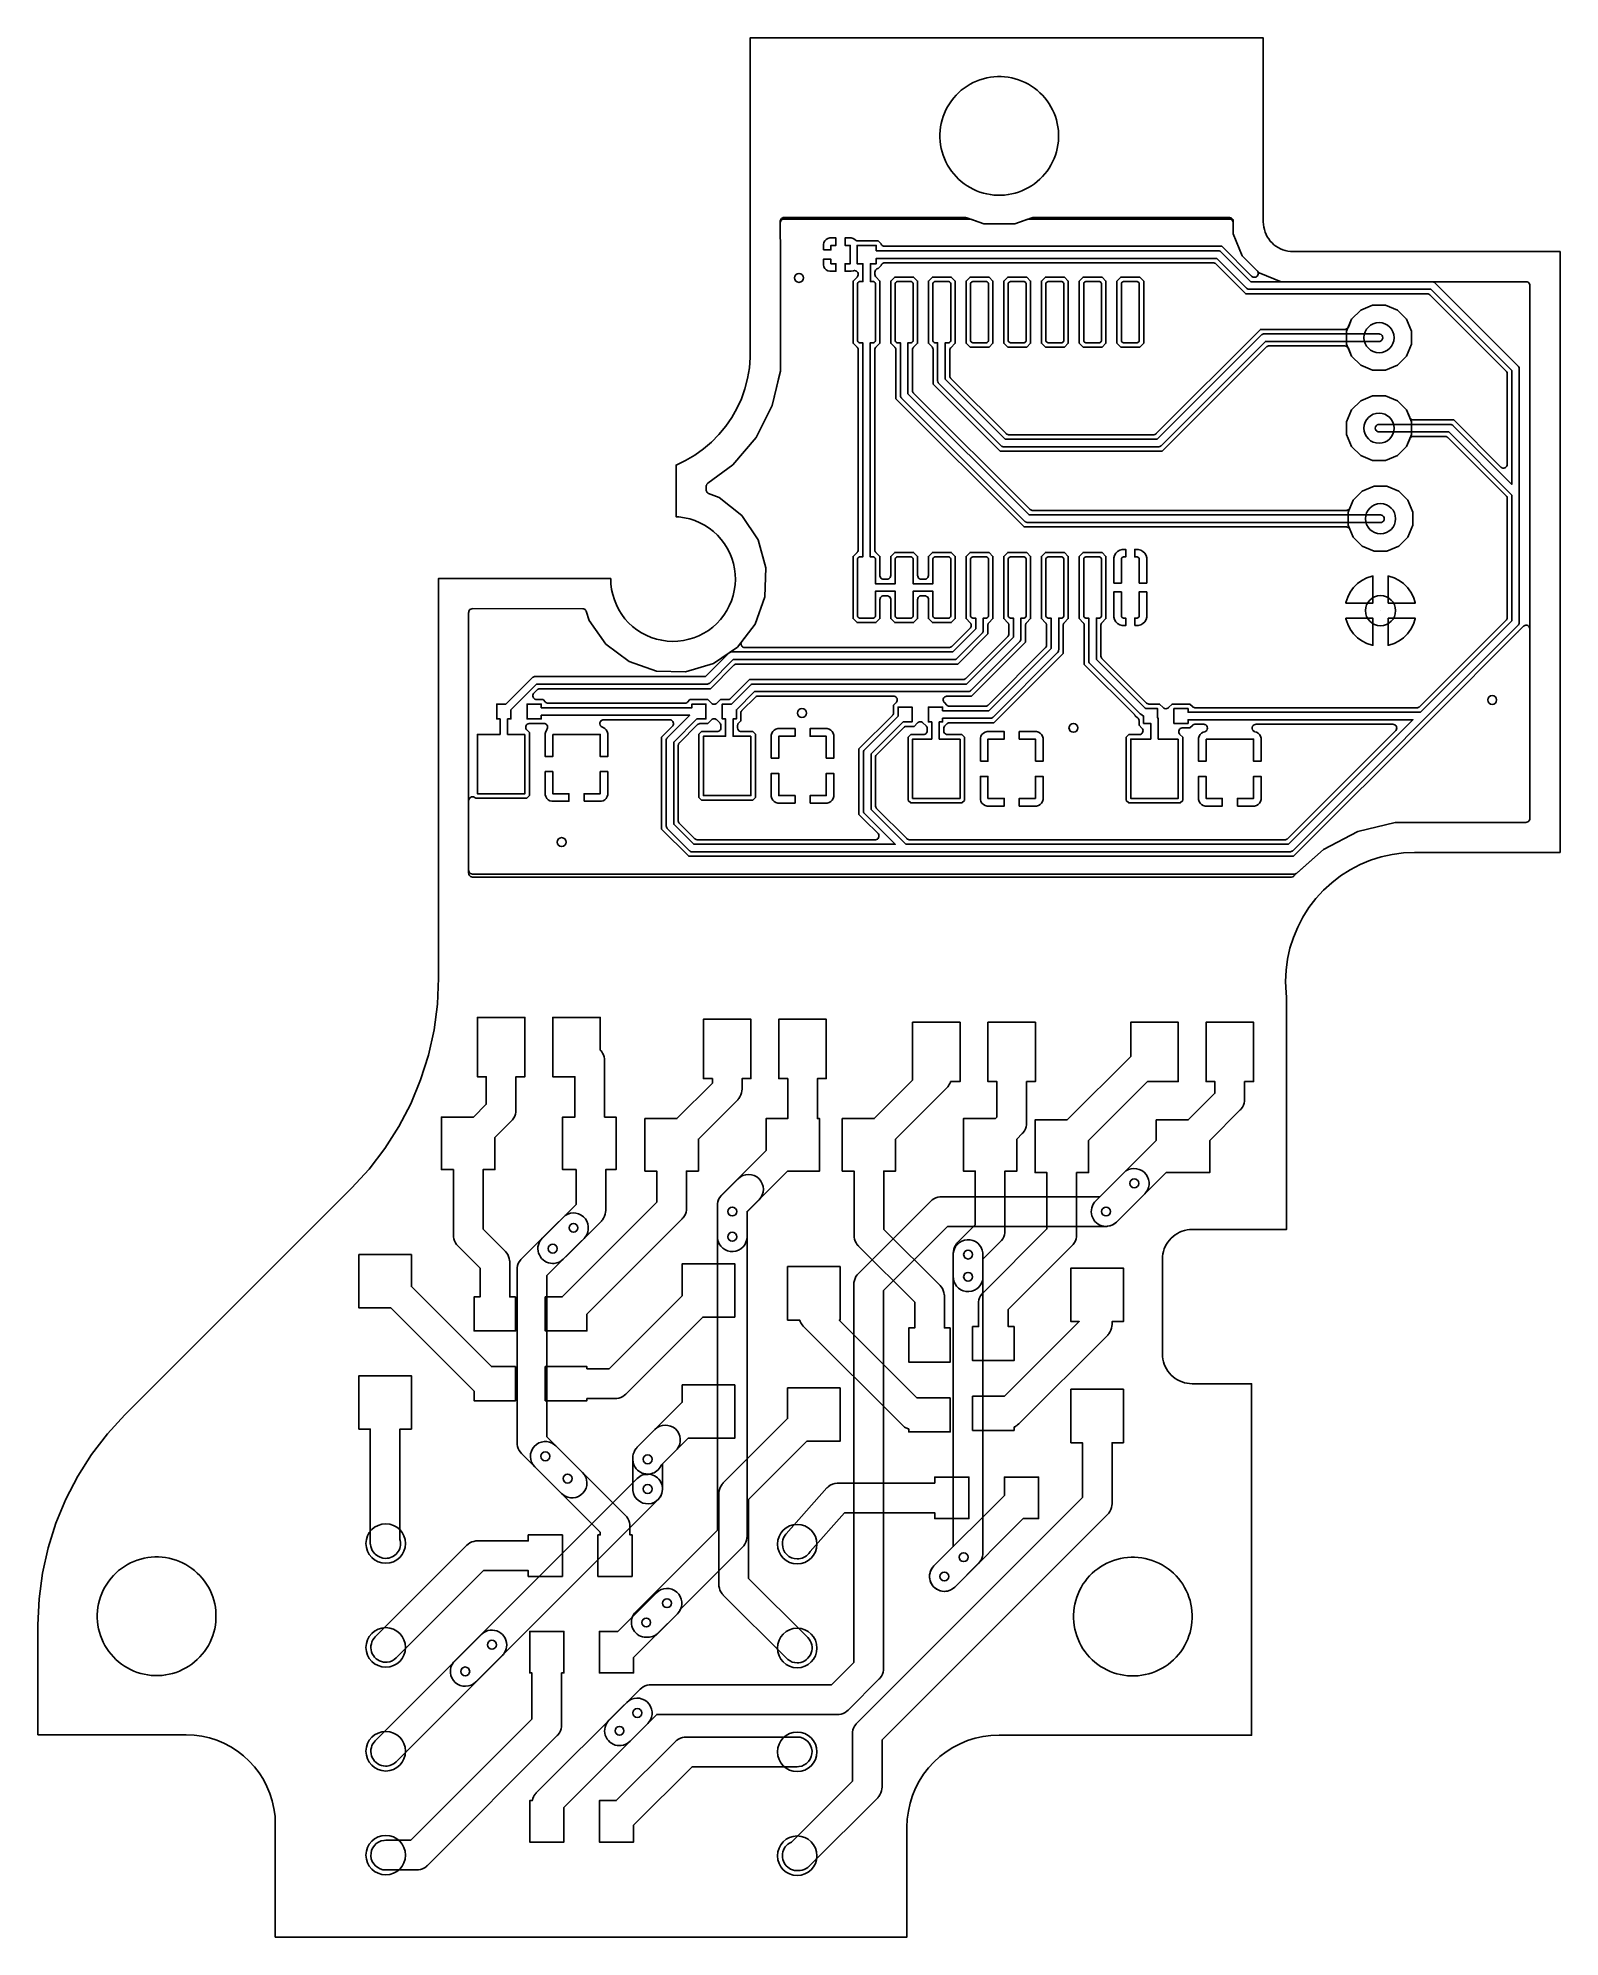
# Model space of a CAD drawing. Header units: millimetres. Extents: x 0 to 51.3, y 0 to 64.
import ezdxf

# ---------------------------------------------------------------- set-up
doc = ezdxf.new("R2010")
doc.units = ezdxf.units.MM

msp = doc.modelspace()

# ---------------------------------------------------------------- linework, layer by layer
at = {"layer": '16_copper'}
for points in [[(42.247, 35.723), (42.249, 35.723, 0.151769), (42.327, 35.754), (42.332, 35.76), (42.342, 35.77), (42.345, 35.775), (42.348, 35.778), (42.351, 35.782), (43.327, 36.648), (44.482, 37.254), (45.748, 37.566), (50.157, 37.566), (50.169, 37.568), (50.182, 37.569, 0.284783), (50.279, 37.661), (50.279, 37.662), (50.28, 37.663), (50.283, 37.691), (50.283, 37.692), (50.284, 37.693), (50.284, 55.657), (50.282, 55.669), (50.281, 55.682, 0.284783), (50.189, 55.779), (50.188, 55.779), (50.187, 55.78), (50.159, 55.783), (50.158, 55.783), (50.157, 55.784), (41.899, 55.784), (41.158, 56.09), (40.59, 56.658), (40.284, 57.399), (40.284, 57.821), (40.282, 57.833), (40.281, 57.846, 0.284783), (40.189, 57.943), (40.188, 57.944), (40.187, 57.944), (40.159, 57.948), (40.158, 57.947), (40.157, 57.948), (33.54, 57.948), (33.534, 57.947), (33.528, 57.947), (33.522, 57.945, 0.036999), (33.503, 57.941), (33.497, 57.94), (32.923, 57.731), (31.877, 57.731), (31.303, 57.94), (31.298, 57.941), (31.292, 57.943), (31.285, 57.944, 0.037027), (31.267, 57.947), (31.26, 57.948), (25.143, 57.948), (25.131, 57.946), (25.118, 57.945, 0.284783), (25.021, 57.853), (25.021, 57.852), (25.02, 57.851), (25.017, 57.823), (25.017, 57.822), (25.016, 57.821), (25.016, 57.246), (25.017, 57.237), (25.018, 57.228), (25.019, 57.224), (25.02, 57.218), (25.024, 57.205), (25.026, 57.199), (25.026, 56.997), (25.026, 56.997), (25.026, 56.997), (25.026, 56.769), (25.026, 56.768), (25.024, 53.276), (25.024, 52.78), (25.022, 52.771), (25.022, 52.771), (25.022, 52.771), (24.961, 52.517), (24.961, 52.517), (24.961, 52.517), (24.901, 52.263), (24.901, 52.263), (24.901, 52.263), (24.745, 51.61), (24.202, 50.537), (23.425, 49.619), (22.574, 48.993), (22.574, 48.992), (22.573, 48.992, 0.16802), (22.527, 48.923), (22.526, 48.917), (22.523, 48.897), (22.523, 48.893), (22.523, 48.89), (22.523, 48.764), (22.523, 48.759), (22.523, 48.755, 0.225671), (22.576, 48.66), (22.583, 48.656), (22.593, 48.65), (22.6, 48.647), (22.605, 48.645), (22.96, 48.511), (23.726, 47.903), (24.269, 47.089), (24.537, 46.147), (24.503, 45.169), (24.171, 44.248), (23.572, 43.474), (22.765, 42.92), (21.828, 42.64), (20.849, 42.661), (19.924, 42.981), (19.142, 43.569), (18.577, 44.368), (18.48, 44.678), (18.477, 44.685), (18.474, 44.693, 0.225672), (18.391, 44.763), (18.386, 44.764), (18.379, 44.766), (18.367, 44.766), (18.359, 44.767), (14.644, 44.769), (14.631, 44.767), (14.618, 44.766, 0.284783), (14.521, 44.674), (14.521, 44.673), (14.52, 44.672), (14.517, 44.644), (14.517, 44.643), (14.516, 44.642), (14.516, 35.85), (14.518, 35.837), (14.519, 35.824, 0.284783), (14.611, 35.727), (14.612, 35.727), (14.613, 35.727), (14.641, 35.723), (14.642, 35.723), (14.643, 35.723), (42.244, 35.723)], [(19.652, 6.453, 0.172069), (19.954, 6.596), (20.857, 7.5), (26.95, 7.5), (26.976, 7.501), (27.002, 7.503, 0.142736), (27.261, 7.608), (27.303, 7.646, 0.000668), (27.304, 7.646), (28.354, 8.696), (28.371, 8.716), (28.388, 8.735, 0.142736), (28.497, 8.993), (28.5, 9.049, 0.000669), (28.5, 9.05), (28.5, 21.793), (30.657, 23.95), (36, 23.95), (36.026, 23.951), (36.052, 23.953, 0.142736), (36.311, 24.058), (36.353, 24.096, 0.000668), (36.354, 24.096), (37.304, 25.046), (37.341, 25.088, 0.945597), (36.596, 25.754), (35.793, 24.95), (30.45, 24.95), (30.424, 24.949), (30.398, 24.947, 0.142736), (30.139, 24.842), (30.097, 24.804, 0.000668), (30.096, 24.804), (27.646, 22.354), (27.629, 22.334), (27.612, 22.315, 0.142736), (27.503, 22.057), (27.5, 22.001, 0.000669), (27.5, 22), (27.5, 9.257), (26.743, 8.5), (20.65, 8.5), (20.624, 8.499), (20.598, 8.497, 0.142736), (20.339, 8.392), (20.297, 8.354, 0.000668), (20.296, 8.354), (19.246, 7.304), (19.209, 7.262, 0.625681), (19.596, 6.45)], [(24.304, 24.846, 1), (23.596, 25.554), (23.046, 25.004), (23.029, 24.984), (23.012, 24.965, 0.142736), (22.903, 24.707), (22.9, 24.651, 0.000669), (22.9, 24.65), (22.9, 13.707), (20.146, 10.954), (20.128, 10.933), (20.11, 10.913, 0.587443), (20.439, 10.104), (20.44, 10.104), (20.44, 10.104), (20.496, 10.1, 0.002005), (20.5, 10.1), (20.55, 10.1, 0.10888), (20.766, 10.149), (20.789, 10.162), (20.812, 10.174, 0.029969), (20.861, 10.208), (20.903, 10.246, 0.000668), (20.904, 10.246), (21.554, 10.896), (21.591, 10.938, 0.055967), (21.65, 11.033), (21.658, 11.051), (23.754, 13.146), (23.771, 13.166), (23.788, 13.185, 0.142736), (23.897, 13.443), (23.9, 13.499, 0.000669), (23.9, 13.5), (23.9, 24.443)], [(17.15, 22.293), (18.404, 23.546), (18.441, 23.588, 0.945597), (17.696, 24.254), (16.296, 22.854), (16.279, 22.834), (16.262, 22.815, 0.142736), (16.153, 22.557), (16.15, 22.501, 0.000669), (16.15, 22.5), (16.15, 16.65), (16.151, 16.624), (16.153, 16.598, 0.142736), (16.258, 16.339), (16.296, 16.297, 0.000668), (16.296, 16.296), (17.646, 14.946), (17.688, 14.909, 0.945597), (18.354, 15.654), (17.15, 16.857)], [(31.721, 12.616), (31.738, 12.635, 0.142736), (31.847, 12.893), (31.85, 12.949, 0.000669), (31.85, 12.95), (31.85, 23), (31.847, 23.056, 0.945597), (30.85, 23), (30.85, 13.157), (30.196, 12.504), (30.159, 12.462, 0.945597), (30.904, 11.796), (31.704, 12.596)], [(20.603, 15.603, 0.22744), (20.971, 15.83), (20.998, 15.879), (21.008, 15.901), (21.504, 16.396), (21.541, 16.438, 0.945597), (20.796, 17.104), (20.196, 16.504), (20.179, 16.484), (20.162, 16.465, 0.142736), (20.053, 16.207), (20.05, 16.151, 0.134848), (20.099, 15.884), (20.126, 15.835, 0.257037), (20.547, 15.6)], [(20.941, 14.788, 0.550439), (20.665, 15.587), (20.61, 15.596, -0.081249), (20.443, 15.588), (20.389, 15.573, 0.114993), (20.196, 15.454), (14.046, 9.304), (14.009, 9.262, 0.945597), (14.754, 8.596), (20.904, 14.746)]]:
    msp.add_lwpolyline(points, format="xyb", close=True, dxfattribs=at)
for points in [[(44.983, 52.808), (44.581, 52.974), (44.274, 53.281), (44.108, 53.683), (44.108, 54.117), (44.274, 54.519), (44.581, 54.826), (44.983, 54.992), (45.417, 54.992), (45.819, 54.826), (46.126, 54.519), (46.292, 54.117), (46.292, 53.683), (46.126, 53.281), (45.819, 52.974), (45.417, 52.808)], [(44.983, 49.758), (44.581, 49.924), (44.274, 50.231), (44.108, 50.633), (44.108, 51.067), (44.274, 51.469), (44.581, 51.776), (44.983, 51.942), (45.417, 51.942), (45.819, 51.776), (46.126, 51.469), (46.292, 51.067), (46.292, 50.633), (46.126, 50.231), (45.819, 49.924), (45.417, 49.758)], [(45.033, 46.708), (44.631, 46.874), (44.324, 47.181), (44.158, 47.583), (44.158, 48.017), (44.324, 48.419), (44.631, 48.726), (45.033, 48.892), (45.467, 48.892), (45.869, 48.726), (46.176, 48.419), (46.342, 48.017), (46.342, 47.583), (46.176, 47.181), (45.869, 46.874), (45.467, 46.708)], [(44.082, 44.954), (44.086, 44.98), (44.144, 45.158), (44.229, 45.326), (44.339, 45.478), (44.472, 45.611), (44.624, 45.721), (44.792, 45.806), (44.97, 45.864), (44.996, 45.868), (44.996, 44.954)], [(45.504, 44.954), (45.504, 45.868), (45.53, 45.864), (45.708, 45.806), (45.876, 45.721), (46.028, 45.611), (46.161, 45.478), (46.271, 45.326), (46.356, 45.158), (46.414, 44.98), (46.418, 44.954)], [(44.97, 43.536), (44.792, 43.594), (44.624, 43.679), (44.472, 43.789), (44.339, 43.922), (44.229, 44.074), (44.144, 44.242), (44.086, 44.42), (44.082, 44.446), (44.996, 44.446), (44.996, 43.532)], [(45.25, 44.7), (45.25, 44.7), (45.25, 44.7), (45.25, 44.7)], [(45.504, 44.446), (46.418, 44.446), (46.414, 44.42), (46.356, 44.242), (46.271, 44.074), (46.161, 43.922), (46.028, 43.789), (45.876, 43.679), (45.708, 43.594), (45.53, 43.536), (45.504, 43.532)]]:
    msp.add_lwpolyline(points, close=True, dxfattribs=at)
at = {"layer": '1_copper'}
for points in [[(39.37, 40.37), (39.37, 39.624), (39.116, 39.624), (39.116, 40.403), (39.133, 40.468), (39.167, 40.526), (39.214, 40.573), (39.272, 40.607), (39.325, 40.621, 0.76955), (39.324, 40.866), (39.322, 40.867), (39.32, 40.868), (39.296, 40.87), (39.292, 40.871), (39, 40.871), (38.995, 40.87), (38.989, 40.87, 0.111436), (38.936, 40.853), (38.93, 40.849), (38.922, 40.843), (38.916, 40.837), (38.91, 40.833), (38.825, 40.748), (38.575, 40.748), (38.568, 40.747), (38.562, 40.747, 0.56221), (38.469, 40.551), (38.473, 40.544), (38.48, 40.537), (38.485, 40.531), (38.582, 40.433), (38.582, 38.307), (38.493, 38.218), (36.767, 38.218), (36.678, 38.307), (36.678, 40.433), (36.767, 40.522), (37.118, 40.522), (37.124, 40.523), (37.131, 40.523, 0.56221), (37.224, 40.719), (37.219, 40.726), (37.212, 40.733), (37.208, 40.739), (37.11, 40.837), (37.11, 40.992), (37.109, 40.998), (37.11, 41.003, 0.108782), (37.093, 41.056), (37.088, 41.062), (37.083, 41.071), (37.077, 41.077, 0.037033), (37.064, 41.09), (37.063, 41.091), (37.063, 41.091), (37.047, 41.104), (37.046, 41.104), (37.046, 41.104), (36.987, 41.141), (36.986, 41.145), (36.985, 41.15, 0.055546), (36.973, 41.176), (36.969, 41.182), (36.963, 41.191), (36.957, 41.197), (36.953, 41.202), (35.266, 42.889), (35.266, 44.205), (35.265, 44.211), (35.265, 44.216, 0.029507), (35.263, 44.231), (35.263, 44.232), (35.262, 44.233, 0.021328), (35.26, 44.244), (35.256, 44.251), (35.254, 44.258), (35.254, 44.258), (35.253, 44.26, 0.021325), (35.248, 44.269), (35.244, 44.275), (35.243, 44.276), (35.24, 44.282), (35.239, 44.282), (35.238, 44.284), (35.232, 44.29), (35.228, 44.295), (35.093, 44.431), (35.093, 46.529), (35.226, 46.662), (35.864, 46.662), (35.997, 46.529), (35.997, 44.431), (35.862, 44.295), (35.858, 44.291), (35.854, 44.287), (35.853, 44.286), (35.853, 44.285), (35.849, 44.28), (35.844, 44.273, 0.021327), (35.839, 44.264), (35.838, 44.262), (35.838, 44.262), (35.835, 44.255), (35.832, 44.248, 0.021322), (35.829, 44.237), (35.828, 44.236), (35.828, 44.235, 0.055557), (35.824, 44.207), (35.825, 44.206), (35.824, 44.205), (35.824, 43.173), (35.825, 43.168), (35.825, 43.163, 0.111436), (35.842, 43.109), (35.846, 43.103), (35.852, 43.095), (35.858, 43.089), (35.862, 43.084), (37.356, 41.59), (37.36, 41.586), (37.364, 41.582, 0.11143), (37.413, 41.557), (37.42, 41.556), (37.43, 41.553), (37.439, 41.553), (37.445, 41.552), (37.801, 41.552), (37.922, 41.431), (37.932, 41.423), (37.942, 41.414, 0.284788), (38.076, 41.411), (38.077, 41.412), (38.078, 41.412), (38.1, 41.429), (38.101, 41.43), (38.102, 41.431), (38.223, 41.552), (38.825, 41.552), (38.91, 41.467), (38.915, 41.463), (38.918, 41.459, 0.11143), (38.968, 41.434), (38.975, 41.433), (38.985, 41.43), (38.994, 41.43), (39, 41.429), (46.482, 41.429), (46.487, 41.43), (46.492, 41.43, 0.111436), (46.546, 41.447), (46.552, 41.451), (46.56, 41.457), (46.566, 41.463), (46.571, 41.467), (49.483, 44.379), (49.487, 44.383), (49.491, 44.387, 0.11143), (49.516, 44.436), (49.517, 44.443), (49.52, 44.453), (49.52, 44.462), (49.521, 44.468), (49.521, 48.482), (49.52, 48.487), (49.52, 48.492, 0.111436), (49.503, 48.546), (49.499, 48.552), (49.493, 48.56), (49.487, 48.566), (49.483, 48.571), (47.521, 50.533), (47.517, 50.537), (47.513, 50.541, 0.11143), (47.464, 50.566), (47.457, 50.567), (47.447, 50.57), (47.438, 50.57), (47.432, 50.571), (46.351, 50.571), (46.349, 50.57), (46.347, 50.571, 0.225672), (46.25, 50.52), (46.246, 50.513), (46.238, 50.5), (46.236, 50.496), (46.234, 50.492), (46.126, 50.231), (45.819, 49.924), (45.417, 49.758), (44.983, 49.758), (44.581, 49.924), (44.274, 50.231), (44.108, 50.633), (44.108, 51.067), (44.274, 51.469), (44.581, 51.776), (44.983, 51.942), (45.417, 51.942), (45.819, 51.776), (46.126, 51.469), (46.234, 51.208), (46.235, 51.206), (46.236, 51.204, 0.225666), (46.319, 51.134), (46.327, 51.133), (46.343, 51.13), (46.347, 51.13), (46.351, 51.129), (47.716, 51.129), (49.304, 49.541), (49.309, 49.537), (49.313, 49.533, 0.562197), (49.517, 49.605), (49.519, 49.614), (49.52, 49.624), (49.521, 49.631), (49.521, 52.682), (49.52, 52.687), (49.52, 52.692, 0.111436), (49.503, 52.746), (49.499, 52.752), (49.493, 52.76), (49.487, 52.766), (49.483, 52.771), (46.915, 55.34), (46.911, 55.343), (46.907, 55.347, 0.11143), (46.857, 55.373), (46.85, 55.374), (46.84, 55.376), (46.832, 55.376), (46.825, 55.377), (40.71, 55.377), (39.704, 56.383), (39.7, 56.387), (39.696, 56.391, 0.11143), (39.646, 56.416), (39.639, 56.417), (39.629, 56.42), (39.621, 56.42), (39.614, 56.421), (28.534, 56.421), (28.521, 56.419), (28.509, 56.418, 0.203976), (28.421, 56.35), (28.416, 56.338), (28.415, 56.334), (28.316, 56.235), (28.311, 56.235, 0.284783), (28.214, 56.143), (28.213, 56.142), (28.213, 56.141), (28.209, 56.113), (28.21, 56.112), (28.209, 56.111), (28.209, 56.03, 0.133078), (28.227, 55.966), (28.231, 55.96), (28.237, 55.951), (28.243, 55.945), (28.247, 55.94), (28.377, 55.809), (28.377, 53.711), (28.242, 53.575), (28.238, 53.571), (28.234, 53.567, 0.11143), (28.209, 53.517), (28.208, 53.51), (28.205, 53.5), (28.205, 53.492), (28.204, 53.485), (28.204, 46.755), (28.205, 46.749), (28.205, 46.744, 0.111436), (28.222, 46.691), (28.226, 46.685), (28.232, 46.676), (28.238, 46.67), (28.242, 46.665), (28.377, 46.529), (28.377, 45.886), (28.379, 45.873), (28.38, 45.861, 0.284783), (28.472, 45.764), (28.473, 45.763), (28.474, 45.763), (28.502, 45.759), (28.503, 45.76), (28.504, 45.759), (28.616, 45.759), (28.629, 45.761), (28.641, 45.762, 0.284783), (28.738, 45.854), (28.739, 45.855), (28.739, 45.856), (28.743, 45.884), (28.742, 45.885), (28.743, 45.886), (28.743, 46.529), (28.876, 46.662), (29.514, 46.662), (29.647, 46.529), (29.647, 45.886), (29.649, 45.873), (29.65, 45.861, 0.284783), (29.742, 45.764), (29.743, 45.763), (29.744, 45.763), (29.772, 45.759), (29.773, 45.76), (29.774, 45.759), (29.886, 45.759), (29.899, 45.761), (29.911, 45.762, 0.284783), (30.008, 45.854), (30.009, 45.855), (30.009, 45.856), (30.013, 45.884), (30.012, 45.885), (30.013, 45.886), (30.013, 46.529), (30.146, 46.662), (30.784, 46.662), (30.917, 46.529), (30.917, 44.431), (30.784, 44.298), (30.146, 44.298), (30.013, 44.431), (30.013, 45.074), (30.011, 45.087), (30.01, 45.099, 0.284783), (29.918, 45.196), (29.917, 45.197), (29.916, 45.197), (29.888, 45.201), (29.887, 45.2), (29.886, 45.201), (29.774, 45.201), (29.761, 45.199), (29.749, 45.198, 0.284783), (29.652, 45.106), (29.651, 45.105), (29.651, 45.104), (29.647, 45.076), (29.648, 45.075), (29.647, 45.074), (29.647, 44.431), (29.514, 44.298), (28.876, 44.298), (28.743, 44.431), (28.743, 45.074), (28.741, 45.087), (28.74, 45.099, 0.284783), (28.648, 45.196), (28.647, 45.197), (28.646, 45.197), (28.618, 45.201), (28.617, 45.2), (28.616, 45.201), (28.504, 45.201), (28.491, 45.199), (28.479, 45.198, 0.284783), (28.382, 45.106), (28.381, 45.105), (28.381, 45.104), (28.377, 45.076), (28.378, 45.075), (28.377, 45.074), (28.377, 44.431), (28.244, 44.298), (27.606, 44.298), (27.473, 44.431), (27.473, 46.529), (27.608, 46.665), (27.612, 46.669), (27.616, 46.673, 0.11143), (27.641, 46.723), (27.642, 46.73), (27.645, 46.74), (27.645, 46.748), (27.646, 46.755), (27.646, 53.485), (27.645, 53.491), (27.645, 53.496, 0.111436), (27.628, 53.549), (27.624, 53.555), (27.618, 53.564), (27.612, 53.57), (27.608, 53.575), (27.473, 53.711), (27.473, 55.809), (27.607, 55.944), (27.613, 55.951), (27.619, 55.958, 0.619843), (27.517, 56.161), (27.512, 56.16), (27.507, 56.16), (27.493, 56.158), (27.485, 56.156), (27.408, 56.136), (27.205, 56.136), (27.205, 56.39), (27.375, 56.39), (27.375, 57.01), (27.205, 57.01), (27.205, 57.264), (27.408, 57.264), (27.473, 57.247), (27.531, 57.213), (27.545, 57.2, 0.133073), (27.602, 57.167), (27.609, 57.166), (27.619, 57.163), (27.628, 57.163), (27.634, 57.162), (28.318, 57.162), (28.415, 57.066), (28.419, 57.054, 0.225666), (28.502, 56.984), (28.503, 56.983), (28.504, 56.983), (28.532, 56.979), (28.533, 56.98), (28.534, 56.979), (39.898, 56.979), (40.905, 55.973), (40.909, 55.97), (40.913, 55.966, 0.106423), (40.962, 55.94), (40.969, 55.939), (40.979, 55.937), (40.988, 55.937), (40.994, 55.936), (41.006, 55.936, 0.596419), (41.111, 56.132), (41.107, 56.14), (41.1, 56.147), (41.096, 56.153), (40.59, 56.658), (40.284, 57.399), (40.284, 57.771), (40.282, 57.783), (40.281, 57.796, 0.284783), (40.189, 57.893), (40.188, 57.894), (40.187, 57.894), (40.159, 57.898), (40.158, 57.897), (40.157, 57.898), (33.403, 57.898), (33.397, 57.897), (33.391, 57.897), (33.384, 57.895, 0.036999), (33.366, 57.891), (33.359, 57.89), (32.923, 57.731), (31.877, 57.731), (31.441, 57.89), (31.435, 57.891), (31.43, 57.893), (31.423, 57.894, 0.037027), (31.404, 57.897), (31.397, 57.898), (25.143, 57.898), (25.131, 57.896), (25.118, 57.895, 0.284783), (25.021, 57.803), (25.021, 57.802), (25.02, 57.801), (25.017, 57.773), (25.017, 57.772), (25.016, 57.771), (25.016, 57.246), (25.017, 57.237), (25.018, 57.228), (25.019, 57.224), (25.02, 57.218), (25.024, 57.205), (25.026, 57.199), (25.026, 56.997), (25.026, 56.997), (25.026, 56.997), (25.026, 56.769), (25.026, 56.768), (25.024, 53.276), (25.024, 52.78), (24.745, 51.61), (24.202, 50.537), (23.425, 49.619), (22.574, 48.993), (22.574, 48.992), (22.573, 48.992, 0.16802), (22.527, 48.923), (22.526, 48.917), (22.523, 48.897), (22.523, 48.893), (22.523, 48.89), (22.523, 48.764), (22.523, 48.759), (22.523, 48.755, 0.225671), (22.576, 48.66), (22.583, 48.656), (22.593, 48.65), (22.6, 48.647), (22.605, 48.645), (22.96, 48.511), (23.726, 47.903), (24.269, 47.089), (24.537, 46.147), (24.503, 45.169), (24.171, 44.248), (23.719, 43.664), (23.713, 43.653), (23.706, 43.643, 0.47556), (23.787, 43.464), (23.789, 43.463), (23.791, 43.463), (23.819, 43.459), (23.819, 43.459), (23.82, 43.459), (30.717, 43.459), (30.722, 43.46), (30.727, 43.46, 0.111436), (30.781, 43.477), (30.787, 43.481), (30.795, 43.487), (30.801, 43.493), (30.806, 43.497), (31.418, 44.109), (31.422, 44.113), (31.426, 44.117, 0.108492), (31.451, 44.166), (31.452, 44.173), (31.455, 44.183), (31.455, 44.192, 0.077274), (31.453, 44.231), (31.453, 44.232), (31.452, 44.233, 0.021328), (31.45, 44.244), (31.446, 44.251), (31.444, 44.258), (31.444, 44.258), (31.443, 44.26, 0.021325), (31.438, 44.269), (31.434, 44.275), (31.433, 44.276), (31.43, 44.282), (31.429, 44.282), (31.428, 44.284), (31.422, 44.29), (31.418, 44.295), (31.283, 44.431), (31.283, 46.529), (31.416, 46.662), (32.054, 46.662), (32.187, 46.529), (32.187, 44.431), (32.052, 44.295), (32.048, 44.291), (32.044, 44.287), (32.043, 44.286), (32.043, 44.285), (32.039, 44.28), (32.034, 44.273, 0.021327), (32.029, 44.264), (32.028, 44.262), (32.028, 44.262), (32.025, 44.255), (32.022, 44.248, 0.021322), (32.019, 44.237), (32.018, 44.236), (32.018, 44.235, 0.055557), (32.014, 44.207), (32.015, 44.206), (32.014, 44.205), (32.014, 43.914), (31.001, 42.901), (23.548, 42.901), (23.543, 42.9), (23.538, 42.9, 0.111436), (23.484, 42.883), (23.478, 42.879), (23.47, 42.873), (23.464, 42.867), (23.459, 42.863), (22.666, 42.071), (16.918, 42.071), (16.913, 42.07), (16.908, 42.07, 0.111436), (16.854, 42.053), (16.848, 42.049), (16.84, 42.043), (16.834, 42.037), (16.829, 42.033), (16.714, 41.919), (16.71, 41.914), (16.706, 41.91, 0.562197), (16.778, 41.706), (16.787, 41.704), (16.797, 41.703), (16.804, 41.702), (17.025, 41.702), (17.11, 41.617), (17.115, 41.613), (17.118, 41.609, 0.11143), (17.168, 41.584), (17.175, 41.583), (17.185, 41.58), (17.194, 41.58), (17.2, 41.579), (21.8, 41.579), (21.805, 41.58), (21.811, 41.58, 0.111436), (21.864, 41.597), (21.87, 41.601), (21.878, 41.607), (21.884, 41.613), (21.89, 41.617), (21.975, 41.702), (22.577, 41.702), (22.698, 41.581), (22.708, 41.573), (22.718, 41.564, 0.284788), (22.852, 41.561), (22.853, 41.562), (22.854, 41.562), (22.876, 41.579), (22.877, 41.58), (22.878, 41.581), (22.999, 41.702), (23.255, 41.702), (23.26, 41.703), (23.265, 41.703, 0.111436), (23.319, 41.72), (23.325, 41.724), (23.333, 41.73), (23.339, 41.736), (23.344, 41.74), (23.783, 42.179), (23.984, 42.379), (31.182, 42.379), (31.187, 42.38), (31.192, 42.38, 0.111436), (31.246, 42.397), (31.252, 42.401), (31.26, 42.407), (31.266, 42.413), (31.271, 42.417), (32.688, 43.834), (32.692, 43.838), (32.696, 43.842, 0.11143), (32.721, 43.891), (32.722, 43.898), (32.725, 43.908), (32.725, 43.917), (32.726, 43.923), (32.726, 44.205), (32.725, 44.211), (32.725, 44.216, 0.029507), (32.723, 44.231), (32.723, 44.232), (32.722, 44.233, 0.021328), (32.72, 44.244), (32.716, 44.251), (32.714, 44.258), (32.714, 44.258), (32.713, 44.26, 0.021325), (32.708, 44.269), (32.704, 44.275), (32.703, 44.276), (32.7, 44.282), (32.699, 44.282), (32.698, 44.284), (32.692, 44.29), (32.688, 44.295), (32.553, 44.431), (32.553, 46.529), (32.686, 46.662), (33.324, 46.662), (33.457, 46.529), (33.457, 44.431), (33.322, 44.295), (33.318, 44.291), (33.314, 44.287), (33.313, 44.286), (33.313, 44.285), (33.309, 44.28), (33.304, 44.273, 0.021327), (33.299, 44.264), (33.298, 44.262), (33.298, 44.262), (33.295, 44.255), (33.292, 44.248, 0.021322), (33.289, 44.237), (33.288, 44.236), (33.288, 44.235, 0.055557), (33.284, 44.207), (33.285, 44.206), (33.284, 44.205), (33.284, 43.639), (31.466, 41.821), (30.639, 41.821), (30.633, 41.82), (30.626, 41.82, 0.562202), (30.533, 41.624), (30.538, 41.617), (30.545, 41.61), (30.549, 41.604), (30.636, 41.517), (30.641, 41.513), (30.644, 41.509, 0.11143), (30.694, 41.484), (30.701, 41.483), (30.711, 41.48), (30.72, 41.48), (30.726, 41.479), (31.932, 41.479), (31.937, 41.48), (31.942, 41.48, 0.111436), (31.996, 41.497), (32.002, 41.501), (32.01, 41.507), (32.016, 41.513), (32.021, 41.517), (33.958, 43.454), (33.962, 43.458), (33.966, 43.462, 0.11143), (33.991, 43.511), (33.992, 43.518), (33.995, 43.528), (33.995, 43.537), (33.996, 43.543), (33.996, 44.205), (33.995, 44.211), (33.995, 44.216, 0.029507), (33.993, 44.231), (33.993, 44.232), (33.992, 44.233, 0.021328), (33.99, 44.244), (33.986, 44.251), (33.984, 44.258), (33.984, 44.258), (33.983, 44.26, 0.021325), (33.978, 44.269), (33.974, 44.275), (33.973, 44.276), (33.97, 44.282), (33.969, 44.282), (33.968, 44.284), (33.962, 44.29), (33.958, 44.295), (33.823, 44.431), (33.823, 46.529), (33.956, 46.662), (34.594, 46.662), (34.727, 46.529), (34.727, 44.431), (34.592, 44.295), (34.588, 44.291), (34.584, 44.287), (34.583, 44.286), (34.583, 44.285), (34.579, 44.28), (34.574, 44.273, 0.021327), (34.569, 44.264), (34.568, 44.262), (34.568, 44.262), (34.565, 44.255), (34.562, 44.248, 0.021322), (34.559, 44.237), (34.558, 44.236), (34.558, 44.235, 0.055557), (34.554, 44.207), (34.555, 44.206), (34.554, 44.205), (34.554, 43.259), (32.216, 40.921), (30.726, 40.921), (30.721, 40.92), (30.715, 40.92, 0.111436), (30.662, 40.903), (30.656, 40.899), (30.648, 40.893), (30.642, 40.887), (30.636, 40.883), (30.567, 40.814), (30.563, 40.809), (30.559, 40.806, 0.11143), (30.534, 40.756), (30.533, 40.749), (30.53, 40.739), (30.53, 40.73), (30.529, 40.724), (30.529, 40.649, 0.341012), (30.624, 40.527), (30.625, 40.526), (30.626, 40.526), (30.654, 40.522), (30.655, 40.523), (30.656, 40.522), (31.143, 40.522), (31.232, 40.433), (31.232, 38.307), (31.143, 38.218), (29.417, 38.218), (29.328, 38.307), (29.328, 40.433), (29.417, 40.522), (29.844, 40.522), (29.857, 40.524), (29.869, 40.525, 0.284783), (29.966, 40.617), (29.967, 40.618), (29.967, 40.619), (29.971, 40.647), (29.97, 40.648), (29.971, 40.649), (29.971, 40.724, 0.133078), (29.953, 40.788), (29.949, 40.794), (29.943, 40.802), (29.937, 40.808), (29.933, 40.814), (29.828, 40.919), (29.818, 40.927), (29.808, 40.936, 0.284788), (29.674, 40.939), (29.673, 40.938), (29.672, 40.938), (29.65, 40.921), (29.649, 40.92), (29.648, 40.919), (29.527, 40.798), (29.271, 40.798), (29.266, 40.797), (29.261, 40.797, 0.111436), (29.207, 40.78), (29.201, 40.776), (29.193, 40.77), (29.187, 40.764), (29.182, 40.76), (28.267, 39.845), (28.263, 39.841), (28.259, 39.837, 0.11143), (28.234, 39.788), (28.233, 39.781), (28.23, 39.771), (28.23, 39.762), (28.229, 39.756), (28.229, 38.118), (28.23, 38.113), (28.23, 38.108, 0.111436), (28.247, 38.054), (28.251, 38.048), (28.257, 38.04), (28.263, 38.034), (28.267, 38.029), (29.279, 37.017), (29.283, 37.013), (29.287, 37.009, 0.11143), (29.336, 36.984), (29.343, 36.983), (29.353, 36.98), (29.362, 36.98), (29.368, 36.979), (42.032, 36.979), (42.037, 36.98), (42.042, 36.98, 0.111436), (42.096, 36.997), (42.102, 37.001), (42.11, 37.007), (42.116, 37.013), (42.121, 37.017), (45.759, 40.654), (45.763, 40.659), (45.767, 40.663, 0.562197), (45.695, 40.867), (45.686, 40.869), (45.676, 40.87), (45.669, 40.871), (41.048, 40.871), (41.036, 40.869), (41.025, 40.869, 0.699479), (40.985, 40.633), (40.987, 40.632), (40.989, 40.631), (41.012, 40.622), (41.015, 40.621), (41.068, 40.607), (41.126, 40.573), (41.173, 40.526), (41.207, 40.468), (41.224, 40.403), (41.224, 39.624), (40.97, 39.624), (40.97, 40.37)], [(49.893, 44.214), (49.897, 44.218, 0.11143), (49.923, 44.268), (49.924, 44.275), (49.926, 44.285), (49.926, 44.294), (49.927, 44.3), (49.927, 52.85), (49.926, 52.855), (49.927, 52.861, 0.111436), (49.91, 52.914), (49.905, 52.92), (49.9, 52.928), (49.894, 52.935), (49.89, 52.94), (47.083, 55.746), (47.079, 55.75), (47.075, 55.754, 0.11143), (47.026, 55.779), (47.019, 55.78), (47.009, 55.783), (47, 55.783), (46.994, 55.784), (40.879, 55.784), (39.872, 56.79), (39.868, 56.793), (39.864, 56.797, 0.11143), (39.815, 56.823), (39.808, 56.824), (39.798, 56.826), (39.789, 56.826), (39.783, 56.827), (28.255, 56.827), (28.255, 57.01), (27.605, 57.01), (27.605, 56.39), (27.803, 56.39), (27.803, 55.79), (27.69, 55.79), (27.671, 55.785), (27.654, 55.775), (27.64, 55.761), (27.63, 55.744), (27.625, 55.725), (27.625, 53.795), (27.63, 53.776), (27.64, 53.759), (27.654, 53.745), (27.671, 53.735), (27.69, 53.73), (27.798, 53.73), (27.798, 46.51), (27.69, 46.51), (27.671, 46.505), (27.654, 46.495), (27.64, 46.481), (27.63, 46.464), (27.625, 46.445), (27.625, 44.515), (27.63, 44.496), (27.64, 44.479), (27.654, 44.465), (27.671, 44.455), (27.69, 44.45), (28.16, 44.45), (28.179, 44.455), (28.196, 44.465), (28.21, 44.479), (28.22, 44.496), (28.225, 44.515), (28.225, 45.353), (28.895, 45.353), (28.895, 44.515), (28.9, 44.496), (28.91, 44.479), (28.924, 44.465), (28.941, 44.455), (28.96, 44.45), (29.43, 44.45), (29.449, 44.455), (29.466, 44.465), (29.48, 44.479), (29.49, 44.496), (29.495, 44.515), (29.495, 45.353), (30.165, 45.353), (30.165, 44.515), (30.17, 44.496), (30.18, 44.479), (30.194, 44.465), (30.211, 44.455), (30.23, 44.45), (30.7, 44.45), (30.719, 44.455), (30.736, 44.465), (30.75, 44.479), (30.76, 44.496), (30.765, 44.515), (30.765, 46.445), (30.76, 46.464), (30.75, 46.481), (30.736, 46.495), (30.719, 46.505), (30.7, 46.51), (30.23, 46.51), (30.211, 46.505), (30.194, 46.495), (30.18, 46.481), (30.17, 46.464), (30.165, 46.445), (30.165, 45.607), (29.495, 45.607), (29.495, 46.445), (29.49, 46.464), (29.48, 46.481), (29.466, 46.495), (29.449, 46.505), (29.43, 46.51), (28.96, 46.51), (28.941, 46.505), (28.924, 46.495), (28.91, 46.481), (28.9, 46.464), (28.895, 46.445), (28.895, 45.607), (28.225, 45.607), (28.225, 46.445), (28.22, 46.464), (28.21, 46.481), (28.196, 46.495), (28.179, 46.505), (28.16, 46.51), (28.052, 46.51), (28.052, 53.73), (28.16, 53.73), (28.179, 53.735), (28.196, 53.745), (28.21, 53.759), (28.22, 53.776), (28.225, 53.795), (28.225, 55.725), (28.22, 55.744), (28.21, 55.761), (28.196, 55.775), (28.179, 55.785), (28.16, 55.79), (28.057, 55.79), (28.057, 56.39), (28.255, 56.39), (28.255, 56.573), (39.73, 56.573), (40.736, 55.567), (40.741, 55.563), (40.744, 55.559, 0.11143), (40.794, 55.534), (40.801, 55.533), (40.811, 55.53), (40.82, 55.53), (40.826, 55.53), (46.941, 55.53), (49.673, 52.797), (49.673, 48.957), (47.69, 50.94), (47.686, 50.943), (47.682, 50.947, 0.11143), (47.632, 50.973), (47.625, 50.974), (47.615, 50.976), (47.606, 50.976), (47.6, 50.977), (45.2, 50.977), (45.172, 50.974, 0.785533), (45.168, 50.727), (45.2, 50.723), (47.547, 50.723), (49.673, 48.597), (49.673, 44.353), (46.597, 41.277), (38.762, 41.277), (38.762, 41.4), (38.287, 41.4), (38.287, 40.9), (38.762, 40.9), (38.762, 41.023), (46.343, 41.023), (42.147, 36.827), (29.253, 36.827), (28.077, 38.003), (28.077, 39.871), (29.156, 40.95), (29.463, 40.95), (29.463, 41.45), (28.989, 41.45), (28.989, 41.142), (27.86, 40.014), (27.857, 40.01), (27.853, 40.006, 0.11143), (27.827, 39.956), (27.826, 39.949), (27.824, 39.939), (27.824, 39.93), (27.823, 39.924), (27.823, 37.95), (27.824, 37.945), (27.823, 37.939, 0.111436), (27.84, 37.886), (27.845, 37.88), (27.85, 37.872), (27.856, 37.865), (27.86, 37.86), (28.893, 36.827), (22.103, 36.827), (21.427, 37.503), (21.427, 40.271), (22.206, 41.05), (22.514, 41.05), (22.514, 41.55), (22.039, 41.55), (22.039, 41.427), (16.962, 41.427), (16.962, 41.55), (16.486, 41.55), (16.486, 41.05), (16.962, 41.05), (16.962, 41.173), (21.969, 41.173), (21.21, 40.414), (21.207, 40.41), (21.203, 40.406, 0.11143), (21.177, 40.356), (21.176, 40.349), (21.174, 40.339), (21.174, 40.33), (21.173, 40.324), (21.173, 37.45), (21.174, 37.445), (21.173, 37.439, 0.111436), (21.19, 37.386), (21.195, 37.38), (21.2, 37.372), (21.206, 37.365), (21.21, 37.36), (21.96, 36.61), (21.964, 36.607), (21.968, 36.603, 0.11143), (22.018, 36.577), (22.025, 36.576), (22.035, 36.574), (22.044, 36.574), (22.05, 36.573), (42.2, 36.573), (42.205, 36.574), (42.211, 36.573, 0.111436), (42.264, 36.59), (42.27, 36.595), (42.278, 36.6), (42.285, 36.606), (42.29, 36.61), (49.89, 44.21)], [(45.033, 46.708), (44.631, 46.874), (44.324, 47.181), (44.216, 47.442), (44.215, 47.444), (44.214, 47.446, 0.225666), (44.131, 47.516), (44.123, 47.517), (44.107, 47.52), (44.103, 47.52), (44.099, 47.521), (33.234, 47.521), (28.916, 51.839), (28.916, 53.485), (28.915, 53.491), (28.915, 53.496, 0.111436), (28.898, 53.549), (28.894, 53.555), (28.888, 53.564), (28.882, 53.57), (28.878, 53.575), (28.743, 53.711), (28.743, 55.809), (28.876, 55.942), (29.514, 55.942), (29.647, 55.809), (29.647, 53.711), (29.512, 53.575), (29.508, 53.571), (29.504, 53.567, 0.11143), (29.479, 53.517), (29.478, 53.51), (29.475, 53.5), (29.475, 53.492), (29.474, 53.485), (29.474, 52.123), (29.475, 52.118), (29.475, 52.113, 0.111436), (29.492, 52.059), (29.496, 52.053), (29.502, 52.045), (29.508, 52.039), (29.512, 52.034), (33.429, 48.117), (33.433, 48.113), (33.437, 48.109, 0.11143), (33.486, 48.084), (33.493, 48.083), (33.503, 48.08), (33.512, 48.08), (33.518, 48.079), (44.099, 48.079), (44.101, 48.08), (44.103, 48.079, 0.225672), (44.2, 48.13), (44.204, 48.137), (44.212, 48.15), (44.214, 48.154), (44.216, 48.158), (44.324, 48.419), (44.631, 48.726), (45.033, 48.892), (45.467, 48.892), (45.869, 48.726), (46.176, 48.419), (46.342, 48.017), (46.342, 47.583), (46.176, 47.181), (45.869, 46.874), (45.467, 46.708)], [(45.278, 47.676, 0.785533), (45.282, 47.923), (45.25, 47.927), (33.403, 47.927), (29.322, 52.008), (29.322, 53.73), (29.43, 53.73), (29.449, 53.735), (29.466, 53.745), (29.48, 53.759), (29.49, 53.776), (29.495, 53.795), (29.495, 55.725), (29.49, 55.744), (29.48, 55.761), (29.466, 55.775), (29.449, 55.785), (29.43, 55.79), (28.96, 55.79), (28.941, 55.785), (28.924, 55.775), (28.91, 55.761), (28.9, 55.744), (28.895, 55.725), (28.895, 53.795), (28.9, 53.776), (28.91, 53.759), (28.924, 53.745), (28.941, 53.735), (28.96, 53.73), (29.068, 53.73), (29.068, 51.955), (29.069, 51.95), (29.068, 51.944, 0.111436), (29.085, 51.891), (29.09, 51.885), (29.095, 51.877), (29.101, 51.87), (29.105, 51.865), (33.26, 47.71), (33.264, 47.707), (33.268, 47.703, 0.11143), (33.318, 47.677), (33.325, 47.676), (33.335, 47.674), (33.344, 47.674), (33.35, 47.673), (45.25, 47.673)], [(32.434, 50.071), (30.171, 52.334), (30.171, 53.5), (30.17, 53.506), (30.17, 53.511, 0.111436), (30.153, 53.564), (30.149, 53.57), (30.143, 53.579), (30.137, 53.585), (30.133, 53.59), (30.013, 53.711), (30.013, 55.809), (30.146, 55.942), (30.784, 55.942), (30.917, 55.809), (30.917, 53.711), (30.767, 53.56), (30.763, 53.556), (30.759, 53.552, 0.11143), (30.734, 53.502), (30.733, 53.495), (30.73, 53.485), (30.73, 53.477), (30.729, 53.47), (30.729, 52.618), (30.73, 52.613), (30.73, 52.608, 0.111436), (30.747, 52.554), (30.751, 52.548), (30.757, 52.54), (30.763, 52.534), (30.767, 52.529), (32.629, 50.667), (32.633, 50.663), (32.637, 50.659, 0.11143), (32.686, 50.634), (32.693, 50.633), (32.703, 50.63), (32.712, 50.63), (32.718, 50.629), (37.602, 50.629), (37.607, 50.63), (37.612, 50.63, 0.111436), (37.666, 50.647), (37.672, 50.651), (37.68, 50.657), (37.686, 50.663), (37.691, 50.667), (41.204, 54.179), (44.049, 54.179), (44.051, 54.18), (44.053, 54.179, 0.225672), (44.15, 54.23), (44.154, 54.237), (44.162, 54.25), (44.164, 54.254), (44.166, 54.258), (44.274, 54.519), (44.581, 54.826), (44.983, 54.992), (45.417, 54.992), (45.819, 54.826), (46.126, 54.519), (46.292, 54.117), (46.292, 53.683), (46.126, 53.281), (45.819, 52.974), (45.417, 52.808), (44.983, 52.808), (44.581, 52.974), (44.274, 53.281), (44.166, 53.542), (44.165, 53.544), (44.164, 53.546, 0.225666), (44.081, 53.616), (44.073, 53.617), (44.057, 53.62), (44.053, 53.62), (44.049, 53.621), (41.488, 53.621), (41.483, 53.62), (41.478, 53.62, 0.111436), (41.424, 53.603), (41.418, 53.599), (41.41, 53.593), (41.404, 53.587), (41.399, 53.583), (37.886, 50.071)], [(37.775, 50.224), (37.781, 50.223, 0.111436), (37.834, 50.24), (37.84, 50.245), (37.848, 50.25), (37.855, 50.256), (37.86, 50.26), (41.373, 53.773), (45.2, 53.773), (45.228, 53.776, 0.785533), (45.232, 54.023), (45.2, 54.027), (41.32, 54.027), (41.315, 54.026), (41.309, 54.027, 0.111436), (41.256, 54.01), (41.25, 54.005), (41.242, 54), (41.235, 53.994), (41.23, 53.99), (37.717, 50.477), (32.603, 50.477), (30.577, 52.503), (30.577, 53.73), (30.7, 53.73), (30.719, 53.735), (30.736, 53.745), (30.75, 53.759), (30.76, 53.776), (30.765, 53.795), (30.765, 55.725), (30.76, 55.744), (30.75, 55.761), (30.736, 55.775), (30.719, 55.785), (30.7, 55.79), (30.23, 55.79), (30.211, 55.785), (30.194, 55.775), (30.18, 55.761), (30.17, 55.744), (30.165, 55.725), (30.165, 53.795), (30.17, 53.776), (30.18, 53.759), (30.194, 53.745), (30.211, 53.735), (30.23, 53.73), (30.323, 53.73), (30.323, 52.45), (30.324, 52.445), (30.323, 52.439, 0.111436), (30.34, 52.386), (30.345, 52.38), (30.35, 52.372), (30.356, 52.365), (30.36, 52.36), (32.46, 50.26), (32.464, 50.257), (32.468, 50.253, 0.11143), (32.518, 50.227), (32.525, 50.226), (32.535, 50.224), (32.544, 50.224), (32.55, 50.223), (37.77, 50.223)], [(16.41, 40.53), (15.827, 40.53), (15.827, 41.05), (15.938, 41.05), (15.938, 41.358), (16.803, 42.223), (22.55, 42.223), (22.555, 42.224), (22.561, 42.223, 0.111436), (22.614, 42.24), (22.62, 42.245), (22.628, 42.25), (22.635, 42.256), (22.64, 42.26), (23.433, 43.053), (30.885, 43.053), (30.89, 43.054), (30.896, 43.053, 0.111436), (30.949, 43.07), (30.955, 43.075), (30.963, 43.08), (30.97, 43.086), (30.975, 43.09), (31.825, 43.94), (31.828, 43.944), (31.832, 43.948, 0.11143), (31.858, 43.998), (31.859, 44.005), (31.861, 44.015), (31.861, 44.024), (31.862, 44.03), (31.862, 44.45), (31.97, 44.45), (31.989, 44.455), (32.006, 44.465), (32.02, 44.479), (32.03, 44.496), (32.035, 44.515), (32.035, 46.445), (32.03, 46.464), (32.02, 46.481), (32.006, 46.495), (31.989, 46.505), (31.97, 46.51), (31.5, 46.51), (31.481, 46.505), (31.464, 46.495), (31.45, 46.481), (31.44, 46.464), (31.435, 46.445), (31.435, 44.515), (31.44, 44.496), (31.45, 44.479), (31.464, 44.465), (31.481, 44.455), (31.5, 44.45), (31.608, 44.45), (31.608, 44.083), (30.832, 43.307), (23.38, 43.307), (23.375, 43.306), (23.369, 43.307, 0.111436), (23.316, 43.29), (23.31, 43.285), (23.302, 43.28), (23.295, 43.274), (23.29, 43.27), (22.497, 42.477), (16.75, 42.477), (16.745, 42.476), (16.739, 42.477, 0.111436), (16.686, 42.46), (16.68, 42.455), (16.672, 42.45), (16.665, 42.444), (16.66, 42.44), (15.77, 41.55), (15.463, 41.55), (15.463, 41.05), (15.573, 41.05), (15.573, 40.53), (14.81, 40.53), (14.81, 38.53), (16.41, 38.53)], [(24.03, 40.47), (23.427, 40.47), (23.427, 41.05), (23.538, 41.05), (23.538, 41.358), (24.153, 41.973), (31.35, 41.973), (31.355, 41.974), (31.361, 41.973, 0.111436), (31.414, 41.99), (31.42, 41.995), (31.428, 42), (31.435, 42.006), (31.44, 42.01), (33.095, 43.665), (33.098, 43.669), (33.102, 43.673, 0.11143), (33.128, 43.723), (33.129, 43.73), (33.131, 43.74), (33.131, 43.749), (33.132, 43.755), (33.132, 44.45), (33.24, 44.45), (33.259, 44.455), (33.276, 44.465), (33.29, 44.479), (33.3, 44.496), (33.305, 44.515), (33.305, 46.445), (33.3, 46.464), (33.29, 46.481), (33.276, 46.495), (33.259, 46.505), (33.24, 46.51), (32.77, 46.51), (32.751, 46.505), (32.734, 46.495), (32.72, 46.481), (32.71, 46.464), (32.705, 46.445), (32.705, 44.515), (32.71, 44.496), (32.72, 44.479), (32.734, 44.465), (32.751, 44.455), (32.77, 44.45), (32.878, 44.45), (32.878, 43.808), (31.297, 42.227), (24.1, 42.227), (24.095, 42.226), (24.089, 42.227, 0.111436), (24.036, 42.21), (24.03, 42.205), (24.022, 42.2), (24.015, 42.194), (24.01, 42.19), (23.37, 41.55), (23.062, 41.55), (23.062, 41.05), (23.173, 41.05), (23.173, 40.47), (22.43, 40.47), (22.43, 38.47), (24.03, 38.47)], [(31.08, 40.37), (30.377, 40.37), (30.377, 40.95), (30.488, 40.95), (30.488, 41.073), (32.1, 41.073), (32.105, 41.074), (32.111, 41.073, 0.111436), (32.164, 41.09), (32.17, 41.095), (32.178, 41.1), (32.185, 41.106), (32.19, 41.11), (34.365, 43.285), (34.368, 43.289), (34.372, 43.293, 0.11143), (34.398, 43.343), (34.399, 43.35), (34.401, 43.36), (34.401, 43.369), (34.402, 43.375), (34.402, 44.45), (34.51, 44.45), (34.529, 44.455), (34.546, 44.465), (34.56, 44.479), (34.57, 44.496), (34.575, 44.515), (34.575, 46.445), (34.57, 46.464), (34.56, 46.481), (34.546, 46.495), (34.529, 46.505), (34.51, 46.51), (34.04, 46.51), (34.021, 46.505), (34.004, 46.495), (33.99, 46.481), (33.98, 46.464), (33.975, 46.445), (33.975, 44.515), (33.98, 44.496), (33.99, 44.479), (34.004, 44.465), (34.021, 44.455), (34.04, 44.45), (34.148, 44.45), (34.148, 43.428), (32.047, 41.327), (30.488, 41.327), (30.488, 41.45), (30.013, 41.45), (30.013, 40.95), (30.123, 40.95), (30.123, 40.37), (29.48, 40.37), (29.48, 38.37), (31.08, 38.37)], [(38.43, 40.37), (37.757, 40.37), (37.757, 41.02), (37.756, 41.025), (37.757, 41.031, 0.111436), (37.74, 41.084), (37.738, 41.087), (37.738, 41.4), (37.34, 41.4), (37.313, 41.417), (35.672, 43.058), (35.672, 44.45), (35.78, 44.45), (35.799, 44.455), (35.816, 44.465), (35.83, 44.479), (35.84, 44.496), (35.845, 44.515), (35.845, 46.445), (35.84, 46.464), (35.83, 46.481), (35.816, 46.495), (35.799, 46.505), (35.78, 46.51), (35.31, 46.51), (35.291, 46.505), (35.274, 46.495), (35.26, 46.481), (35.25, 46.464), (35.245, 46.445), (35.245, 44.515), (35.25, 44.496), (35.26, 44.479), (35.274, 44.465), (35.291, 44.455), (35.31, 44.45), (35.418, 44.45), (35.418, 43.005), (35.419, 43), (35.418, 42.994, 0.111436), (35.435, 42.941), (35.44, 42.935), (35.445, 42.927), (35.451, 42.92), (35.455, 42.915), (37.144, 41.227), (37.166, 41.209), (37.166, 41.209), (37.166, 41.209), (37.263, 41.149), (37.263, 40.9), (37.503, 40.9), (37.503, 40.37), (36.83, 40.37), (36.83, 38.37), (38.43, 38.37)], [(17.35, 40.53), (17.35, 39.784), (17.096, 39.784), (17.096, 40.563), (17.113, 40.628), (17.148, 40.688), (17.15, 40.69, 0.562174), (17.078, 40.894), (17.069, 40.896), (17.059, 40.897), (17.052, 40.898), (16.565, 40.898), (16.558, 40.897), (16.552, 40.897, 0.56221), (16.459, 40.701), (16.463, 40.694), (16.47, 40.687), (16.475, 40.681), (16.562, 40.593), (16.562, 38.467), (16.473, 38.378), (14.747, 38.378), (14.733, 38.391, 0.596406), (14.52, 38.327), (14.518, 38.319), (14.517, 38.309), (14.516, 38.301), (14.516, 35.95), (14.518, 35.937), (14.519, 35.924, 0.284783), (14.611, 35.827), (14.612, 35.827), (14.613, 35.827), (14.641, 35.823), (14.642, 35.823), (14.643, 35.823), (42.349, 35.823), (42.351, 35.823), (42.352, 35.823, 0.111434), (42.406, 35.837), (42.413, 35.841), (42.427, 35.85), (42.43, 35.853), (42.433, 35.855), (43.327, 36.648), (44.482, 37.254), (45.748, 37.566), (50.157, 37.566), (50.169, 37.568), (50.182, 37.569, 0.284783), (50.279, 37.661), (50.279, 37.662), (50.28, 37.663), (50.283, 37.691), (50.283, 37.692), (50.284, 37.693), (50.284, 44.082), (50.283, 44.088), (50.283, 44.095, 0.562221), (50.087, 44.187), (50.08, 44.183), (50.075, 44.178), (50.074, 44.178), (50.072, 44.176), (50.067, 44.172), (49.879, 43.983), (49.879, 43.983), (46.967, 41.071), (42.316, 36.421), (21.934, 36.421), (21.021, 37.334), (21.021, 40.44), (21.385, 40.804), (21.389, 40.809), (21.393, 40.813, 0.562197), (21.321, 41.017), (21.312, 41.019), (21.302, 41.02), (21.295, 41.021), (19.065, 41.021), (19.054, 41.019), (19.042, 41.019, 0.074521), (19.001, 41.002), (18.991, 40.997), (18.989, 40.995), (18.987, 40.993, 0.345803), (18.949, 40.841), (18.955, 40.831), (18.961, 40.821, 0.095456), (19.002, 40.783), (19.004, 40.782), (19.007, 40.781), (19.029, 40.772), (19.032, 40.771), (19.048, 40.767), (19.106, 40.733), (19.153, 40.686), (19.187, 40.628), (19.204, 40.563), (19.204, 39.784), (18.95, 39.784), (18.95, 40.53)], [(28.225, 36.98), (28.232, 36.98, 0.562221), (28.325, 37.176), (28.32, 37.183), (28.313, 37.19), (28.309, 37.196), (27.871, 37.633), (27.671, 37.834), (27.671, 40.04), (28.799, 41.168), (28.802, 41.172), (28.806, 41.176, 0.11143), (28.832, 41.226), (28.833, 41.233), (28.835, 41.243), (28.835, 41.251), (28.836, 41.258), (28.836, 41.513), (28.927, 41.604), (28.931, 41.609), (28.935, 41.613, 0.562213), (28.863, 41.817), (28.854, 41.819), (28.844, 41.82), (28.837, 41.821), (24.268, 41.821), (24.263, 41.82), (24.258, 41.82, 0.111436), (24.204, 41.803), (24.198, 41.799), (24.19, 41.793), (24.184, 41.787), (24.179, 41.783), (23.727, 41.332), (23.724, 41.328), (23.72, 41.324, 0.11143), (23.694, 41.274), (23.693, 41.267), (23.691, 41.257), (23.691, 41.249), (23.69, 41.242), (23.69, 40.987), (23.617, 40.914), (23.613, 40.909), (23.609, 40.906, 0.11143), (23.584, 40.856), (23.583, 40.849), (23.58, 40.839), (23.58, 40.83), (23.579, 40.824), (23.579, 40.749, 0.341012), (23.674, 40.627), (23.675, 40.626), (23.676, 40.626), (23.704, 40.622), (23.705, 40.623), (23.706, 40.622), (24.093, 40.622), (24.182, 40.533), (24.182, 38.407), (24.093, 38.318), (22.367, 38.318), (22.278, 38.407), (22.278, 40.533), (22.367, 40.622), (22.894, 40.622), (22.907, 40.624), (22.919, 40.625, 0.284783), (23.016, 40.717), (23.017, 40.718), (23.017, 40.719), (23.021, 40.747), (23.02, 40.748), (23.021, 40.749), (23.021, 40.824, 0.133078), (23.003, 40.888), (22.999, 40.894), (22.993, 40.902), (22.987, 40.908), (22.983, 40.914), (22.878, 41.019), (22.868, 41.027), (22.858, 41.036, 0.284788), (22.724, 41.039), (22.723, 41.038), (22.722, 41.038), (22.7, 41.021), (22.699, 41.02), (22.698, 41.019), (22.577, 40.898), (22.321, 40.898), (22.316, 40.897), (22.311, 40.897, 0.111436), (22.257, 40.88), (22.251, 40.876), (22.243, 40.87), (22.237, 40.864), (22.232, 40.86), (21.617, 40.245), (21.613, 40.241), (21.609, 40.237, 0.11143), (21.584, 40.188), (21.583, 40.181), (21.58, 40.171), (21.58, 40.162), (21.579, 40.156), (21.579, 37.618), (21.58, 37.613), (21.58, 37.608, 0.111436), (21.597, 37.554), (21.601, 37.548), (21.607, 37.54), (21.613, 37.534), (21.617, 37.529), (22.129, 37.017), (22.133, 37.013), (22.137, 37.009, 0.11143), (22.186, 36.984), (22.193, 36.983), (22.203, 36.98), (22.212, 36.98), (22.218, 36.979), (28.219, 36.979)], [(16.1, 21.575), (15.9, 21.575), (15.9, 22.75), (15.899, 22.776), (15.897, 22.802, 0.142736), (15.792, 23.061), (15.754, 23.103, 0.000668), (15.754, 23.104), (15, 23.857), (15, 25.865), (15.4, 25.865), (15.4, 26.943), (15.964, 27.506), (15.981, 27.526), (15.998, 27.545, 0.142736), (16.107, 27.803), (16.11, 27.859, 0.000669), (16.11, 27.86), (16.11, 28.99), (16.41, 28.99), (16.41, 30.99), (14.81, 30.99), (14.81, 28.99), (15.11, 28.99), (15.11, 28.067), (14.678, 27.635), (13.6, 27.635), (13.6, 25.865), (14, 25.865), (14, 23.65), (14.001, 23.624), (14.003, 23.598, 0.142736), (14.108, 23.339), (14.146, 23.297, 0.000668), (14.146, 23.296), (14.9, 22.543), (14.9, 21.575), (14.7, 21.575), (14.7, 20.425), (16.1, 20.425)], [(17.402, 22.703, 0.172069), (17.704, 22.846), (18.988, 24.13), (19.005, 24.15), (19.022, 24.169, 0.142736), (19.131, 24.427), (19.134, 24.483, 0.000669), (19.134, 24.484), (19.134, 25.865), (19.484, 25.865), (19.484, 27.635), (19.1, 27.635), (19.1, 29.54), (19.099, 29.566), (19.097, 29.592, 0.142736), (18.992, 29.851), (18.954, 29.893, 0.000668), (18.954, 29.894), (18.95, 29.897), (18.95, 30.99), (17.35, 30.99), (17.35, 28.99), (18.1, 28.99), (18.1, 27.635), (17.684, 27.635), (17.684, 25.865), (18.134, 25.865), (18.134, 24.691), (16.996, 23.554), (16.959, 23.512, 0.625681), (17.346, 22.7)], [(18.5, 20.993), (21.712, 24.204), (21.729, 24.224), (21.746, 24.243, 0.142736), (21.855, 24.501), (21.858, 24.557, 0.000669), (21.858, 24.558), (21.858, 25.815), (22.258, 25.815), (22.258, 26.893), (23.584, 28.218), (23.601, 28.238), (23.618, 28.257, 0.142736), (23.727, 28.515), (23.73, 28.571, 0.000669), (23.73, 28.572), (23.73, 28.93), (24.03, 28.93), (24.03, 30.93), (22.43, 30.93), (22.43, 28.93), (22.73, 28.93), (22.73, 28.779), (21.536, 27.585), (20.458, 27.585), (20.458, 25.815), (20.858, 25.815), (20.858, 24.765), (17.668, 21.575), (17.1, 21.575), (17.1, 20.425), (18.5, 20.425)], [(25.264, 25.815), (26.342, 25.815), (26.342, 27.585), (26.27, 27.585), (26.27, 28.93), (26.57, 28.93), (26.57, 30.93), (24.97, 30.93), (24.97, 28.93), (25.27, 28.93), (25.27, 27.585), (24.542, 27.585), (24.542, 26.507), (23.046, 25.012), (23.029, 24.992), (23.012, 24.973, 0.142736), (22.903, 24.715), (22.9, 24.659, 0.000669), (22.9, 24.658), (22.9, 23.6), (22.903, 23.544, 0.945597), (23.9, 23.6), (23.9, 24.451)], [(30.75, 20.525), (30.55, 20.525), (30.55, 21.6), (30.549, 21.626), (30.547, 21.652, 0.142736), (30.442, 21.911), (30.404, 21.953, 0.000668), (30.404, 21.954), (28.508, 23.849), (28.508, 25.815), (28.908, 25.815), (28.908, 26.893), (30.634, 28.618), (30.651, 28.638), (30.668, 28.657, 0.08608), (30.752, 28.806), (30.759, 28.83), (31.08, 28.83), (31.08, 30.83), (29.48, 30.83), (29.48, 28.879), (28.186, 27.585), (27.108, 27.585), (27.108, 25.815), (27.508, 25.815), (27.508, 23.642), (27.509, 23.616), (27.511, 23.59, 0.142736), (27.616, 23.331), (27.654, 23.289, 0.000668), (27.654, 23.288), (29.55, 21.393), (29.55, 20.525), (29.35, 20.525), (29.35, 19.375), (30.75, 19.375)], [(30.853, 22.194, 0.945597), (31.85, 22.25), (31.85, 22.843), (32.446, 23.438), (32.463, 23.458), (32.48, 23.477, 0.142736), (32.589, 23.735), (32.592, 23.791, 0.000669), (32.592, 23.792), (32.592, 25.815), (32.992, 25.815), (32.992, 26.893), (33.174, 27.074), (33.191, 27.094), (33.208, 27.113, 0.142736), (33.317, 27.371), (33.32, 27.427, 0.000669), (33.32, 27.428), (33.32, 28.83), (33.62, 28.83), (33.62, 30.83), (32.02, 30.83), (32.02, 28.83), (32.32, 28.83), (32.32, 27.635), (32.27, 27.585), (31.192, 27.585), (31.192, 25.815), (31.592, 25.815), (31.592, 23.999), (30.996, 23.404), (30.979, 23.384), (30.962, 23.365, 0.142736), (30.853, 23.107), (30.85, 23.051, 0.000669), (30.85, 23.05), (30.85, 22.25)], [(32.9, 20.575), (32.7, 20.575), (32.7, 21.143), (34.862, 23.304), (34.879, 23.324), (34.896, 23.343, 0.142736), (35.005, 23.601), (35.008, 23.657, 0.000669), (35.008, 23.658), (35.008, 25.765), (35.408, 25.765), (35.408, 26.843), (37.395, 28.83), (38.43, 28.83), (38.43, 30.83), (36.83, 30.83), (36.83, 29.679), (34.686, 27.535), (33.608, 27.535), (33.608, 25.765), (34.008, 25.765), (34.008, 23.865), (31.846, 21.704), (31.829, 21.684), (31.812, 21.665, 0.142736), (31.703, 21.407), (31.7, 21.351, 0.000669), (31.7, 21.35), (31.7, 20.575), (31.5, 20.575), (31.5, 19.425), (32.9, 19.425)], [(36.052, 23.953, 0.172069), (36.354, 24.096), (38.022, 25.765), (39.492, 25.765), (39.492, 26.843), (40.524, 27.874), (40.541, 27.894), (40.558, 27.913, 0.142736), (40.667, 28.171), (40.67, 28.227, 0.000669), (40.67, 28.228), (40.67, 28.83), (40.97, 28.83), (40.97, 30.83), (39.37, 30.83), (39.37, 28.83), (39.67, 28.83), (39.67, 28.435), (38.77, 27.535), (37.692, 27.535), (37.692, 26.849), (35.646, 24.804), (35.609, 24.762, 0.625681), (35.996, 23.95)], [(18.5, 18.15), (19.458, 18.15), (19.484, 18.151), (19.51, 18.153, 0.142736), (19.769, 18.258), (19.811, 18.296, 0.000668), (19.812, 18.296), (22.407, 20.892), (23.485, 20.892), (23.485, 22.692), (21.715, 22.692), (21.715, 21.614), (19.251, 19.15), (18.5, 19.15), (18.5, 19.225), (17.1, 19.225), (17.1, 18.075), (18.5, 18.075)], [(30.75, 18.175), (29.624, 18.175), (27.007, 20.792), (27.035, 20.792), (27.035, 22.592), (25.265, 22.592), (25.265, 20.792), (25.674, 20.792), (25.677, 20.781, 0.08608), (25.758, 20.631), (25.796, 20.589, 0.000668), (25.796, 20.588), (29.138, 17.246), (29.158, 17.229), (29.177, 17.212, 0.08608), (29.326, 17.128), (29.35, 17.121), (29.35, 17.025), (30.75, 17.025)], [(32.9, 17.189), (32.921, 17.197, 0.057979), (33.019, 17.258), (33.061, 17.296, 0.000668), (33.062, 17.296), (36.054, 20.288), (36.071, 20.308), (36.088, 20.327, 0.142736), (36.197, 20.585), (36.2, 20.641, 0.000669), (36.2, 20.642), (36.2, 20.742), (36.585, 20.742), (36.585, 22.542), (34.815, 22.542), (34.815, 20.742), (35.093, 20.742), (32.576, 18.225), (31.5, 18.225), (31.5, 17.075), (32.9, 17.075)], [(11.774, 12.763), (11.83, 12.772), (11.883, 12.787, 0.22744), (12.191, 13.092), (12.207, 13.145, 0.107779), (12.208, 13.367), (12.2, 13.397), (12.2, 17.116), (12.585, 17.116), (12.585, 18.916), (10.815, 18.916), (10.815, 17.116), (11.2, 17.116), (11.2, 13.28), (11.201, 13.254), (11.203, 13.228, 0.142736), (11.308, 12.969), (11.346, 12.927, 0.000668), (11.346, 12.926), (11.366, 12.906, 0.193555), (11.719, 12.76)], [(20.053, 15.044, 0.945597), (21.05, 15.1), (21.05, 15.943), (21.915, 16.808), (23.485, 16.808), (23.485, 18.608), (21.715, 18.608), (21.715, 18.022), (20.196, 16.504), (20.179, 16.484), (20.162, 16.465, 0.142736), (20.053, 16.207), (20.05, 16.151, 0.000669), (20.05, 16.15), (20.05, 15.1)], [(25.644, 9.243, 0.629406), (25.944, 10.094), (23.95, 12.087), (23.95, 14.743), (25.915, 16.708), (27.035, 16.708), (27.035, 18.508), (25.265, 18.508), (25.265, 17.472), (23.096, 15.304), (23.079, 15.284), (23.062, 15.265, 0.142736), (22.953, 15.007), (22.95, 14.951, 0.000669), (22.95, 14.95), (22.95, 11.88), (22.951, 11.854), (22.953, 11.828, 0.142736), (23.058, 11.569), (23.096, 11.527, 0.000668), (23.096, 11.526), (25.236, 9.386), (25.278, 9.349, 0.169317), (25.589, 9.24)], [(25.667, 2.241), (25.692, 2.243, 0.142736), (25.952, 2.348), (25.993, 2.386, 0.000668), (25.994, 2.386), (28.304, 4.696), (28.321, 4.715), (28.338, 4.734, 0.142736), (28.447, 4.992), (28.45, 5.048, 0.000669), (28.45, 5.049), (28.45, 6.643), (36.054, 14.246), (36.071, 14.266), (36.088, 14.285, 0.142736), (36.197, 14.543), (36.2, 14.599, 0.000669), (36.2, 14.6), (36.2, 16.658), (36.585, 16.658), (36.585, 18.458), (34.815, 18.458), (34.815, 16.658), (35.2, 16.658), (35.2, 14.807), (27.596, 7.204), (27.579, 7.184), (27.562, 7.165, 0.142736), (27.453, 6.907), (27.45, 6.851, 0.000669), (27.45, 6.85), (27.45, 5.256), (25.392, 3.198), (25.374, 3.191), (25.325, 3.164, 0.550441), (25.32, 2.319), (25.369, 2.292, 0.137028), (25.641, 2.24)], [(17.412, 16.591, 0.945597), (16.746, 15.846), (18.95, 13.643), (18.95, 13.55), (18.875, 13.55), (18.875, 12.15), (20.025, 12.15), (20.025, 13.55), (19.95, 13.55), (19.95, 13.85), (19.949, 13.876), (19.947, 13.902, 0.142736), (19.842, 14.161), (19.804, 14.203, 0.000668), (19.804, 14.204), (17.454, 16.554)], [(25.643, 12.743, 0.220892), (26.011, 12.97), (26.023, 12.992), (27.188, 14.3), (30.225, 14.3), (30.225, 14.1), (31.375, 14.1), (31.375, 15.5), (30.225, 15.5), (30.225, 15.3), (26.964, 15.3), (26.951, 15.299), (26.939, 15.299, 0.169317), (26.634, 15.176), (26.624, 15.166, 0.016776), (26.6, 15.142), (26.59, 15.133), (25.217, 13.59), (25.209, 13.581), (25.202, 13.572, 0.140691), (25.094, 13.318), (25.093, 13.304), (25.091, 13.286), (25.091, 13.27), (25.09, 13.257), (25.09, 13.24, 0.402658), (25.587, 12.74)], [(30.602, 11.653, 0.172069), (30.904, 11.796), (33.207, 14.1), (33.725, 14.1), (33.725, 15.5), (32.575, 15.5), (32.575, 14.882), (30.196, 12.504), (30.159, 12.462, 0.625681), (30.546, 11.65)], [(11.772, 9.263, 0.172069), (12.074, 9.406), (15.017, 12.35), (16.525, 12.35), (16.525, 12.15), (17.675, 12.15), (17.675, 13.55), (16.525, 13.55), (16.525, 13.35), (14.81, 13.35), (14.784, 13.349), (14.758, 13.347, 0.142736), (14.499, 13.242), (14.457, 13.204, 0.000668), (14.456, 13.204), (11.366, 10.114), (11.329, 10.072, 0.625681), (11.716, 9.26)], [(20.075, 9.418), (21.554, 10.896), (21.591, 10.938, 0.945597), (20.846, 11.604), (19.543, 10.3), (18.925, 10.3), (18.925, 8.9), (20.075, 8.9)], [(11.772, 5.763, 0.172069), (12.074, 5.906), (15.654, 9.486), (15.671, 9.506), (15.688, 9.525, 0.142736), (15.797, 9.783), (15.8, 9.839, 0.000669), (15.8, 9.84), (15.8, 9.85, 0.693226), (14.912, 10.165), (14.896, 10.143), (11.366, 6.614), (11.329, 6.572, 0.625681), (11.716, 5.76)], [(12.796, 2.261), (12.822, 2.263, 0.142736), (13.081, 2.368), (13.123, 2.406, 0.000668), (13.124, 2.406), (17.504, 6.786), (17.521, 6.806), (17.538, 6.825, 0.142736), (17.647, 7.083), (17.65, 7.139, 0.000669), (17.65, 7.14), (17.65, 8.9), (17.725, 8.9), (17.725, 10.3), (16.575, 10.3), (16.575, 8.9), (16.65, 8.9), (16.65, 7.347), (12.563, 3.26), (11.72, 3.26), (11.664, 3.257, 0.945597), (11.72, 2.26), (12.77, 2.26)], [(20.591, 7.238, 0.945597), (19.846, 7.904), (16.796, 4.854), (16.779, 4.834), (16.762, 4.815, 0.114317), (16.663, 4.612), (16.661, 4.6), (16.575, 4.6), (16.575, 3.2), (17.725, 3.2), (17.725, 4.368), (20.554, 7.196)], [(20.075, 3.768), (22.047, 5.74), (25.59, 5.74), (25.646, 5.743, 0.945597), (25.59, 6.74), (21.84, 6.74), (21.814, 6.739), (21.788, 6.737, 0.142736), (21.529, 6.632), (21.487, 6.594, 0.000668), (21.486, 6.594), (19.493, 4.6), (18.925, 4.6), (18.925, 3.2), (20.075, 3.2)]]:
    msp.add_lwpolyline(points, format="xyb", close=True, dxfattribs=at)
for points in [[(26.471, 56.855), (26.471, 57.043), (26.488, 57.108), (26.522, 57.166), (26.569, 57.213), (26.627, 57.247), (26.692, 57.264), (26.895, 57.264), (26.895, 57.01), (26.725, 57.01), (26.725, 56.855)], [(26.692, 56.136), (26.627, 56.153), (26.569, 56.187), (26.522, 56.234), (26.488, 56.292), (26.471, 56.357), (26.471, 56.545), (26.725, 56.545), (26.725, 56.39), (26.895, 56.39), (26.895, 56.136)], [(31.416, 53.578), (31.283, 53.711), (31.283, 55.809), (31.416, 55.942), (32.054, 55.942), (32.187, 55.809), (32.187, 53.711), (32.054, 53.578)], [(31.989, 53.735), (32.006, 53.745), (32.02, 53.759), (32.03, 53.776), (32.035, 53.795), (32.035, 55.725), (32.03, 55.744), (32.02, 55.761), (32.006, 55.775), (31.989, 55.785), (31.97, 55.79), (31.5, 55.79), (31.481, 55.785), (31.464, 55.775), (31.45, 55.761), (31.44, 55.744), (31.435, 55.725), (31.435, 53.795), (31.44, 53.776), (31.45, 53.759), (31.464, 53.745), (31.481, 53.735), (31.5, 53.73), (31.97, 53.73)], [(32.686, 53.578), (32.553, 53.711), (32.553, 55.809), (32.686, 55.942), (33.324, 55.942), (33.457, 55.809), (33.457, 53.711), (33.324, 53.578)], [(33.259, 53.735), (33.276, 53.745), (33.29, 53.759), (33.3, 53.776), (33.305, 53.795), (33.305, 55.725), (33.3, 55.744), (33.29, 55.761), (33.276, 55.775), (33.259, 55.785), (33.24, 55.79), (32.77, 55.79), (32.751, 55.785), (32.734, 55.775), (32.72, 55.761), (32.71, 55.744), (32.705, 55.725), (32.705, 53.795), (32.71, 53.776), (32.72, 53.759), (32.734, 53.745), (32.751, 53.735), (32.77, 53.73), (33.24, 53.73)], [(33.956, 53.578), (33.823, 53.711), (33.823, 55.809), (33.956, 55.942), (34.594, 55.942), (34.727, 55.809), (34.727, 53.711), (34.594, 53.578)], [(34.529, 53.735), (34.546, 53.745), (34.56, 53.759), (34.57, 53.776), (34.575, 53.795), (34.575, 55.725), (34.57, 55.744), (34.56, 55.761), (34.546, 55.775), (34.529, 55.785), (34.51, 55.79), (34.04, 55.79), (34.021, 55.785), (34.004, 55.775), (33.99, 55.761), (33.98, 55.744), (33.975, 55.725), (33.975, 53.795), (33.98, 53.776), (33.99, 53.759), (34.004, 53.745), (34.021, 53.735), (34.04, 53.73), (34.51, 53.73)], [(35.226, 53.578), (35.093, 53.711), (35.093, 55.809), (35.226, 55.942), (35.864, 55.942), (35.997, 55.809), (35.997, 53.711), (35.864, 53.578)], [(35.799, 53.735), (35.816, 53.745), (35.83, 53.759), (35.84, 53.776), (35.845, 53.795), (35.845, 55.725), (35.84, 55.744), (35.83, 55.761), (35.816, 55.775), (35.799, 55.785), (35.78, 55.79), (35.31, 55.79), (35.291, 55.785), (35.274, 55.775), (35.26, 55.761), (35.25, 55.744), (35.245, 55.725), (35.245, 53.795), (35.25, 53.776), (35.26, 53.759), (35.274, 53.745), (35.291, 53.735), (35.31, 53.73), (35.78, 53.73)], [(36.496, 53.578), (36.363, 53.711), (36.363, 55.809), (36.496, 55.942), (37.134, 55.942), (37.267, 55.809), (37.267, 53.711), (37.134, 53.578)], [(37.069, 53.735), (37.086, 53.745), (37.1, 53.759), (37.11, 53.776), (37.115, 53.795), (37.115, 55.725), (37.11, 55.744), (37.1, 55.761), (37.086, 55.775), (37.069, 55.785), (37.05, 55.79), (36.58, 55.79), (36.561, 55.785), (36.544, 55.775), (36.53, 55.761), (36.52, 55.744), (36.515, 55.725), (36.515, 53.795), (36.52, 53.776), (36.53, 53.759), (36.544, 53.745), (36.561, 53.735), (36.58, 53.73), (37.05, 53.73)], [(36.261, 45.63), (36.261, 46.478), (36.283, 46.562), (36.327, 46.637), (36.388, 46.698), (36.463, 46.742), (36.547, 46.764), (36.665, 46.764), (36.665, 46.51), (36.58, 46.51), (36.561, 46.505), (36.544, 46.495), (36.53, 46.481), (36.52, 46.464), (36.515, 46.445), (36.515, 45.63)], [(37.115, 45.63), (37.115, 46.445), (37.11, 46.464), (37.1, 46.481), (37.086, 46.495), (37.069, 46.505), (37.05, 46.51), (36.965, 46.51), (36.965, 46.764), (37.083, 46.764), (37.167, 46.742), (37.242, 46.698), (37.303, 46.637), (37.347, 46.562), (37.369, 46.478), (37.369, 45.63)], [(44.082, 44.954), (44.086, 44.98), (44.144, 45.158), (44.229, 45.326), (44.339, 45.478), (44.472, 45.611), (44.624, 45.721), (44.792, 45.806), (44.97, 45.864), (44.996, 45.868), (44.996, 44.954)], [(45.504, 44.954), (45.504, 45.868), (45.53, 45.864), (45.708, 45.806), (45.876, 45.721), (46.028, 45.611), (46.161, 45.478), (46.271, 45.326), (46.356, 45.158), (46.414, 44.98), (46.418, 44.954)], [(36.547, 44.196), (36.463, 44.218), (36.388, 44.262), (36.327, 44.323), (36.283, 44.398), (36.261, 44.482), (36.261, 45.33), (36.515, 45.33), (36.515, 44.515), (36.52, 44.496), (36.53, 44.479), (36.544, 44.465), (36.561, 44.455), (36.58, 44.45), (36.665, 44.45), (36.665, 44.196)], [(36.965, 44.196), (36.965, 44.45), (37.05, 44.45), (37.069, 44.455), (37.086, 44.465), (37.1, 44.479), (37.11, 44.496), (37.115, 44.515), (37.115, 45.33), (37.369, 45.33), (37.369, 44.482), (37.347, 44.398), (37.303, 44.323), (37.242, 44.262), (37.167, 44.218), (37.083, 44.196)], [(44.97, 43.536), (44.792, 43.594), (44.624, 43.679), (44.472, 43.789), (44.339, 43.922), (44.229, 44.074), (44.144, 44.242), (44.086, 44.42), (44.082, 44.446), (44.996, 44.446), (44.996, 43.532)], [(45.25, 44.7), (45.25, 44.7), (45.25, 44.7), (45.25, 44.7)], [(45.504, 44.446), (46.418, 44.446), (46.414, 44.42), (46.356, 44.242), (46.271, 44.074), (46.161, 43.922), (46.028, 43.789), (45.876, 43.679), (45.708, 43.594), (45.53, 43.536), (45.504, 43.532)], [(24.716, 39.724), (24.716, 40.503), (24.733, 40.568), (24.767, 40.626), (24.814, 40.673), (24.872, 40.707), (24.937, 40.724), (25.516, 40.724), (25.516, 40.47), (24.97, 40.47), (24.97, 39.724)], [(26.57, 39.724), (26.57, 40.47), (26.024, 40.47), (26.024, 40.724), (26.603, 40.724), (26.668, 40.707), (26.726, 40.673), (26.773, 40.626), (26.807, 40.568), (26.824, 40.503), (26.824, 39.724)], [(31.766, 39.624), (31.766, 40.403), (31.783, 40.468), (31.817, 40.526), (31.864, 40.573), (31.922, 40.607), (31.987, 40.624), (32.566, 40.624), (32.566, 40.37), (32.02, 40.37), (32.02, 39.624)], [(33.62, 39.624), (33.62, 40.37), (33.074, 40.37), (33.074, 40.624), (33.653, 40.624), (33.718, 40.607), (33.776, 40.573), (33.823, 40.526), (33.857, 40.468), (33.874, 40.403), (33.874, 39.624)], [(17.317, 38.276), (17.252, 38.293), (17.194, 38.327), (17.147, 38.374), (17.113, 38.432), (17.096, 38.497), (17.096, 39.276), (17.35, 39.276), (17.35, 38.53), (17.896, 38.53), (17.896, 38.276)], [(18.404, 38.276), (18.404, 38.53), (18.95, 38.53), (18.95, 39.276), (19.204, 39.276), (19.204, 38.497), (19.187, 38.432), (19.153, 38.374), (19.106, 38.327), (19.048, 38.293), (18.983, 38.276)], [(24.937, 38.216), (24.872, 38.233), (24.814, 38.267), (24.767, 38.314), (24.733, 38.372), (24.716, 38.437), (24.716, 39.216), (24.97, 39.216), (24.97, 38.47), (25.516, 38.47), (25.516, 38.216)], [(26.024, 38.216), (26.024, 38.47), (26.57, 38.47), (26.57, 39.216), (26.824, 39.216), (26.824, 38.437), (26.807, 38.372), (26.773, 38.314), (26.726, 38.267), (26.668, 38.233), (26.603, 38.216)], [(31.987, 38.116), (31.922, 38.133), (31.864, 38.167), (31.817, 38.214), (31.783, 38.272), (31.766, 38.337), (31.766, 39.116), (32.02, 39.116), (32.02, 38.37), (32.566, 38.37), (32.566, 38.116)], [(33.074, 38.116), (33.074, 38.37), (33.62, 38.37), (33.62, 39.116), (33.874, 39.116), (33.874, 38.337), (33.857, 38.272), (33.823, 38.214), (33.776, 38.167), (33.718, 38.133), (33.653, 38.116)], [(39.337, 38.116), (39.272, 38.133), (39.214, 38.167), (39.167, 38.214), (39.133, 38.272), (39.116, 38.337), (39.116, 39.116), (39.37, 39.116), (39.37, 38.37), (39.916, 38.37), (39.916, 38.116)], [(40.424, 38.116), (40.424, 38.37), (40.97, 38.37), (40.97, 39.116), (41.224, 39.116), (41.224, 38.337), (41.207, 38.272), (41.173, 38.214), (41.126, 38.167), (41.068, 38.133), (41.003, 38.116)], [(16.1, 19.225), (15.282, 19.225), (12.585, 21.922), (12.585, 23), (10.815, 23), (10.815, 21.2), (11.893, 21.2), (14.7, 18.393), (14.7, 18.075), (16.1, 18.075)]]:
    msp.add_lwpolyline(points, close=True, dxfattribs=at)
at = {"layer": 'drills_PTH'}
for centre, radius in [((45.2, 53.9), 0.508), ((45.2, 50.85), 0.508), ((45.25, 47.8), 0.508), ((45.25, 44.7), 0.508), ((11.72, 13.26), 0.666), ((25.59, 13.24), 0.666), ((11.72, 9.76), 0.666), ((25.59, 9.74), 0.666), ((11.72, 6.26), 0.666), ((25.59, 6.24), 0.666), ((11.72, 2.76), 0.666), ((25.59, 2.74), 0.666)]:
    msp.add_circle(centre, radius, dxfattribs=at)
at = {"layer": 'drills_via_1_16'}
for centre in [(25.649, 55.915), (49.014, 41.69), (25.75, 41.25), (34.9, 40.75), (17.65, 36.9), (36.95, 25.4), (23.4, 24.45), (36, 24.45), (18.05, 23.9), (23.4, 23.6), (17.35, 23.2), (31.35, 23), (31.35, 22.25), (17.1, 16.2), (20.55, 16.1), (17.85, 15.45), (20.55, 15.1), (31.2, 12.8), (30.55, 12.15), (21.2, 11.25), (20.5, 10.6), (15.3, 9.85), (14.4, 8.95), (20.2, 7.55), (19.6, 6.95)]:
    msp.add_circle(centre, 0.15, dxfattribs=at)
at = {"layer": 'holes'}
for points in [[(34.4, 60.64), (34.4, 60.76), (34.393, 60.881), (34.378, 61.001), (34.356, 61.12), (34.327, 61.237), (34.291, 61.353), (34.249, 61.466), (34.199, 61.576), (34.143, 61.683), (34.08, 61.786), (34.012, 61.886), (33.937, 61.981), (33.857, 62.071), (33.771, 62.157), (33.681, 62.237), (33.586, 62.312), (33.486, 62.38), (33.383, 62.443), (33.276, 62.499), (33.166, 62.549), (33.053, 62.591), (32.937, 62.627), (32.82, 62.656), (32.701, 62.678), (32.581, 62.693), (32.46, 62.7), (32.34, 62.7), (32.219, 62.693), (32.099, 62.678), (31.98, 62.656), (31.863, 62.627), (31.747, 62.591), (31.634, 62.549), (31.524, 62.499), (31.417, 62.443), (31.314, 62.38), (31.214, 62.312), (31.119, 62.237), (31.029, 62.157), (30.943, 62.071), (30.863, 61.981), (30.788, 61.886), (30.72, 61.786), (30.657, 61.683), (30.601, 61.576), (30.551, 61.466), (30.509, 61.353), (30.473, 61.237), (30.444, 61.12), (30.422, 61.001), (30.407, 60.881), (30.4, 60.76), (30.4, 60.64), (30.407, 60.519), (30.422, 60.399), (30.444, 60.28), (30.473, 60.163), (30.509, 60.047), (30.551, 59.934), (30.601, 59.824), (30.657, 59.717), (30.72, 59.614), (30.788, 59.514), (30.863, 59.419), (30.943, 59.329), (31.029, 59.243), (31.119, 59.163), (31.214, 59.088), (31.314, 59.02), (31.417, 58.957), (31.524, 58.901), (31.634, 58.851), (31.747, 58.809), (31.863, 58.773), (31.98, 58.744), (32.099, 58.722), (32.219, 58.707), (32.34, 58.7), (32.46, 58.7), (32.581, 58.707), (32.701, 58.722), (32.82, 58.744), (32.937, 58.773), (33.053, 58.809), (33.166, 58.851), (33.276, 58.901), (33.383, 58.957), (33.486, 59.02), (33.586, 59.088), (33.681, 59.163), (33.771, 59.243), (33.857, 59.329), (33.937, 59.419), (34.012, 59.514), (34.08, 59.614), (34.143, 59.717), (34.199, 59.824), (34.249, 59.934), (34.291, 60.047), (34.327, 60.163), (34.356, 60.28), (34.378, 60.399), (34.393, 60.519), (34.4, 60.64)], [(6, 10.75), (6, 10.87), (5.993, 10.991), (5.978, 11.111), (5.956, 11.23), (5.927, 11.347), (5.891, 11.463), (5.849, 11.576), (5.799, 11.686), (5.743, 11.793), (5.68, 11.896), (5.612, 11.996), (5.537, 12.091), (5.457, 12.181), (5.371, 12.267), (5.281, 12.347), (5.186, 12.422), (5.086, 12.49), (4.983, 12.553), (4.876, 12.609), (4.766, 12.659), (4.653, 12.701), (4.537, 12.737), (4.42, 12.766), (4.301, 12.788), (4.181, 12.803), (4.06, 12.81), (3.94, 12.81), (3.819, 12.803), (3.699, 12.788), (3.58, 12.766), (3.463, 12.737), (3.347, 12.701), (3.234, 12.659), (3.124, 12.609), (3.017, 12.553), (2.914, 12.49), (2.814, 12.422), (2.719, 12.347), (2.629, 12.267), (2.543, 12.181), (2.463, 12.091), (2.388, 11.996), (2.32, 11.896), (2.257, 11.793), (2.201, 11.686), (2.151, 11.576), (2.109, 11.463), (2.073, 11.347), (2.044, 11.23), (2.022, 11.111), (2.007, 10.991), (2, 10.87), (2, 10.75), (2.007, 10.629), (2.022, 10.509), (2.044, 10.39), (2.073, 10.273), (2.109, 10.157), (2.151, 10.044), (2.201, 9.934), (2.257, 9.827), (2.32, 9.724), (2.388, 9.624), (2.463, 9.529), (2.543, 9.439), (2.629, 9.353), (2.719, 9.273), (2.814, 9.198), (2.914, 9.13), (3.017, 9.067), (3.124, 9.011), (3.234, 8.961), (3.347, 8.919), (3.463, 8.883), (3.58, 8.854), (3.699, 8.832), (3.819, 8.817), (3.94, 8.81), (4.06, 8.81), (4.181, 8.817), (4.301, 8.832), (4.42, 8.854), (4.537, 8.883), (4.653, 8.919), (4.766, 8.961), (4.876, 9.011), (4.983, 9.067), (5.086, 9.13), (5.186, 9.198), (5.281, 9.273), (5.371, 9.353), (5.457, 9.439), (5.537, 9.529), (5.612, 9.624), (5.68, 9.724), (5.743, 9.827), (5.799, 9.934), (5.849, 10.044), (5.891, 10.157), (5.927, 10.273), (5.956, 10.39), (5.978, 10.509), (5.993, 10.629), (6, 10.75)], [(6, 10.75), (6, 10.87), (5.993, 10.991), (5.978, 11.111), (5.956, 11.23), (5.927, 11.347), (5.891, 11.463), (5.849, 11.576), (5.799, 11.686), (5.743, 11.793), (5.68, 11.896), (5.612, 11.996), (5.537, 12.091), (5.457, 12.181), (5.371, 12.267), (5.281, 12.347), (5.186, 12.422), (5.086, 12.49), (4.983, 12.553), (4.876, 12.609), (4.766, 12.659), (4.653, 12.701), (4.537, 12.737), (4.42, 12.766), (4.301, 12.788), (4.181, 12.803), (4.06, 12.81), (3.94, 12.81), (3.819, 12.803), (3.699, 12.788), (3.58, 12.766), (3.463, 12.737), (3.347, 12.701), (3.234, 12.659), (3.124, 12.609), (3.017, 12.553), (2.914, 12.49), (2.814, 12.422), (2.719, 12.347), (2.629, 12.267), (2.543, 12.181), (2.463, 12.091), (2.388, 11.996), (2.32, 11.896), (2.257, 11.793), (2.201, 11.686), (2.151, 11.576), (2.109, 11.463), (2.073, 11.347), (2.044, 11.23), (2.022, 11.111), (2.007, 10.991), (2, 10.87), (2, 10.75), (2.007, 10.629), (2.022, 10.509), (2.044, 10.39), (2.073, 10.273), (2.109, 10.157), (2.151, 10.044), (2.201, 9.934), (2.257, 9.827), (2.32, 9.724), (2.388, 9.624), (2.463, 9.529), (2.543, 9.439), (2.629, 9.353), (2.719, 9.273), (2.814, 9.198), (2.914, 9.13), (3.017, 9.067), (3.124, 9.011), (3.234, 8.961), (3.347, 8.919), (3.463, 8.883), (3.58, 8.854), (3.699, 8.832), (3.819, 8.817), (3.94, 8.81), (4.06, 8.81), (4.181, 8.817), (4.301, 8.832), (4.42, 8.854), (4.537, 8.883), (4.653, 8.919), (4.766, 8.961), (4.876, 9.011), (4.983, 9.067), (5.086, 9.13), (5.186, 9.198), (5.281, 9.273), (5.371, 9.353), (5.457, 9.439), (5.537, 9.529), (5.612, 9.624), (5.68, 9.724), (5.743, 9.827), (5.799, 9.934), (5.849, 10.044), (5.891, 10.157), (5.927, 10.273), (5.956, 10.39), (5.978, 10.509), (5.993, 10.629), (6, 10.75)], [(38.902, 10.74), (38.902, 10.86), (38.895, 10.981), (38.881, 11.101), (38.859, 11.22), (38.83, 11.337), (38.794, 11.453), (38.751, 11.566), (38.701, 11.676), (38.645, 11.783), (38.583, 11.886), (38.514, 11.986), (38.439, 12.081), (38.359, 12.171), (38.274, 12.257), (38.183, 12.337), (38.088, 12.412), (37.989, 12.48), (37.885, 12.543), (37.778, 12.599), (37.668, 12.649), (37.555, 12.691), (37.44, 12.727), (37.322, 12.756), (37.203, 12.778), (37.083, 12.793), (36.963, 12.8), (36.842, 12.8), (36.721, 12.793), (36.601, 12.778), (36.482, 12.756), (36.365, 12.727), (36.25, 12.691), (36.137, 12.649), (36.026, 12.599), (35.919, 12.543), (35.816, 12.48), (35.717, 12.412), (35.621, 12.337), (35.531, 12.257), (35.445, 12.171), (35.365, 12.081), (35.291, 11.986), (35.222, 11.886), (35.16, 11.783), (35.103, 11.676), (35.054, 11.566), (35.011, 11.453), (34.975, 11.337), (34.946, 11.22), (34.924, 11.101), (34.91, 10.981), (34.902, 10.86), (34.902, 10.74), (34.91, 10.619), (34.924, 10.499), (34.946, 10.38), (34.975, 10.263), (35.011, 10.147), (35.054, 10.034), (35.103, 9.924), (35.16, 9.817), (35.222, 9.714), (35.291, 9.614), (35.365, 9.519), (35.445, 9.429), (35.531, 9.343), (35.621, 9.263), (35.717, 9.188), (35.816, 9.12), (35.919, 9.057), (36.026, 9.001), (36.137, 8.951), (36.25, 8.909), (36.365, 8.873), (36.482, 8.844), (36.601, 8.822), (36.721, 8.807), (36.842, 8.8), (36.963, 8.8), (37.083, 8.807), (37.203, 8.822), (37.322, 8.844), (37.44, 8.873), (37.555, 8.909), (37.668, 8.951), (37.778, 9.001), (37.885, 9.057), (37.989, 9.12), (38.088, 9.188), (38.183, 9.263), (38.274, 9.343), (38.359, 9.429), (38.439, 9.519), (38.514, 9.614), (38.583, 9.714), (38.645, 9.817), (38.701, 9.924), (38.751, 10.034), (38.794, 10.147), (38.83, 10.263), (38.859, 10.38), (38.881, 10.499), (38.895, 10.619), (38.902, 10.74)], [(38.902, 10.74), (38.902, 10.86), (38.895, 10.981), (38.881, 11.101), (38.859, 11.22), (38.83, 11.337), (38.794, 11.453), (38.751, 11.566), (38.701, 11.676), (38.645, 11.783), (38.583, 11.886), (38.514, 11.986), (38.439, 12.081), (38.359, 12.171), (38.274, 12.257), (38.183, 12.337), (38.088, 12.412), (37.989, 12.48), (37.885, 12.543), (37.778, 12.599), (37.668, 12.649), (37.555, 12.691), (37.44, 12.727), (37.322, 12.756), (37.203, 12.778), (37.083, 12.793), (36.963, 12.8), (36.842, 12.8), (36.721, 12.793), (36.601, 12.778), (36.482, 12.756), (36.365, 12.727), (36.25, 12.691), (36.137, 12.649), (36.026, 12.599), (35.919, 12.543), (35.816, 12.48), (35.717, 12.412), (35.621, 12.337), (35.531, 12.257), (35.445, 12.171), (35.365, 12.081), (35.291, 11.986), (35.222, 11.886), (35.16, 11.783), (35.103, 11.676), (35.054, 11.566), (35.011, 11.453), (34.975, 11.337), (34.946, 11.22), (34.924, 11.101), (34.91, 10.981), (34.902, 10.86), (34.902, 10.74), (34.91, 10.619), (34.924, 10.499), (34.946, 10.38), (34.975, 10.263), (35.011, 10.147), (35.054, 10.034), (35.103, 9.924), (35.16, 9.817), (35.222, 9.714), (35.291, 9.614), (35.365, 9.519), (35.445, 9.429), (35.531, 9.343), (35.621, 9.263), (35.717, 9.188), (35.816, 9.12), (35.919, 9.057), (36.026, 9.001), (36.137, 8.951), (36.25, 8.909), (36.365, 8.873), (36.482, 8.844), (36.601, 8.822), (36.721, 8.807), (36.842, 8.8), (36.963, 8.8), (37.083, 8.807), (37.203, 8.822), (37.322, 8.844), (37.44, 8.873), (37.555, 8.909), (37.668, 8.951), (37.778, 9.001), (37.885, 9.057), (37.989, 9.12), (38.088, 9.188), (38.183, 9.263), (38.274, 9.343), (38.359, 9.429), (38.439, 9.519), (38.514, 9.614), (38.583, 9.714), (38.645, 9.817), (38.701, 9.924), (38.751, 10.034), (38.794, 10.147), (38.83, 10.263), (38.859, 10.38), (38.881, 10.499), (38.895, 10.619), (38.902, 10.74)]]:
    msp.add_lwpolyline(points, close=True, dxfattribs=at)
at = {"layer": 'outline'}
msp.add_lwpolyline([(0, 6.81), (5, 6.81), (5.261, 6.799), (5.521, 6.764), (5.776, 6.708), (6.026, 6.629), (6.268, 6.529), (6.5, 6.408), (6.721, 6.267), (6.928, 6.108), (7.121, 5.931), (7.298, 5.738), (7.457, 5.531), (7.598, 5.31), (7.719, 5.078), (7.819, 4.836), (7.898, 4.586), (7.954, 4.331), (7.989, 4.071), (8, 3.81), (8, 0), (29.288, 0), (29.289, 3.706), (29.289, 3.706), (29.301, 3.977), (29.337, 4.245), (29.395, 4.509), (29.477, 4.767), (29.58, 5.016), (29.705, 5.256), (29.851, 5.484), (30.015, 5.699), (30.198, 5.898), (30.398, 6.081), (30.612, 6.245), (30.84, 6.39), (31.08, 6.515), (31.33, 6.619), (31.588, 6.7), (31.852, 6.758), (32.12, 6.794), (32.391, 6.805), (40.902, 6.802), (40.902, 18.646), (38.902, 18.646), (38.815, 18.65), (38.729, 18.662), (38.644, 18.68), (38.56, 18.707), (38.48, 18.74), (38.402, 18.78), (38.329, 18.827), (38.26, 18.88), (38.195, 18.939), (38.136, 19.004), (38.083, 19.073), (38.036, 19.146), (37.996, 19.224), (37.963, 19.304), (37.936, 19.388), (37.918, 19.473), (37.906, 19.559), (37.902, 19.646), (37.902, 22.846), (37.906, 22.934), (37.918, 23.02), (37.936, 23.105), (37.963, 23.188), (37.996, 23.269), (38.036, 23.346), (38.083, 23.42), (38.136, 23.489), (38.195, 23.553), (38.26, 23.612), (38.329, 23.666), (38.402, 23.712), (38.48, 23.753), (38.56, 23.786), (38.644, 23.812), (38.729, 23.831), (38.815, 23.843), (38.902, 23.846), (42.082, 23.846), (42.082, 31.67), (42.067, 31.821), (42.05, 32.2), (42.067, 32.579), (42.116, 32.955), (42.198, 33.326), (42.312, 33.688), (42.458, 34.038), (42.633, 34.375), (42.837, 34.695), (43.068, 34.996), (43.324, 35.276), (43.604, 35.532), (43.905, 35.763), (44.225, 35.967), (44.562, 36.142), (44.912, 36.288), (45.274, 36.402), (45.645, 36.484), (46.021, 36.533), (46.4, 36.55), (51.3, 36.55), (51.3, 56.8), (42.3, 56.8), (42.213, 56.804), (42.126, 56.815), (42.041, 56.834), (41.958, 56.86), (41.877, 56.894), (41.8, 56.934), (41.726, 56.981), (41.657, 57.034), (41.593, 57.093), (41.534, 57.157), (41.481, 57.226), (41.434, 57.3), (41.394, 57.377), (41.36, 57.458), (41.334, 57.541), (41.315, 57.626), (41.304, 57.713), (41.3, 57.8), (41.3, 64), (24, 64), (24, 56.996), (24.009, 56.996), (24.008, 53.382), (24.005, 53.236), (23.977, 52.88), (23.918, 52.527), (23.828, 52.181), (23.708, 51.844), (23.559, 51.518), (23.383, 51.207), (23.18, 50.913), (22.952, 50.637), (22.701, 50.382), (22.429, 50.15), (22.138, 49.942), (21.829, 49.761), (21.506, 49.608), (21.506, 47.864), (21.605, 47.857), (21.786, 47.831), (21.965, 47.79), (22.139, 47.734), (22.308, 47.662), (22.47, 47.576), (22.623, 47.477), (22.768, 47.364), (22.902, 47.239), (23.025, 47.103), (23.135, 46.957), (23.232, 46.802), (23.315, 46.638), (23.384, 46.469), (23.438, 46.293), (23.476, 46.114), (23.498, 45.932), (23.505, 45.749), (23.495, 45.566), (23.47, 45.385), (23.429, 45.206), (23.373, 45.032), (23.301, 44.863), (23.215, 44.702), (23.115, 44.548), (23.003, 44.403), (22.878, 44.269), (22.742, 44.147), (22.596, 44.036), (22.44, 43.939), (22.277, 43.856), (22.107, 43.787), (21.932, 43.734), (21.753, 43.695), (21.571, 43.673), (21.388, 43.666), (21.205, 43.676), (21.024, 43.701), (20.845, 43.742), (20.671, 43.799), (20.502, 43.87), (20.34, 43.956), (20.187, 44.056), (20.042, 44.169), (19.908, 44.293), (19.785, 44.429), (19.675, 44.576), (19.578, 44.731), (19.495, 44.894), (19.426, 45.064), (19.372, 45.239), (19.334, 45.418), (19.312, 45.6), (19.305, 45.783), (13.5, 45.785), (13.5, 32.311), (13.462, 31.439), (13.348, 30.574), (13.159, 29.723), (12.897, 28.891), (12.563, 28.085), (12.16, 27.311), (11.692, 26.575), (11.16, 25.883), (10.571, 25.24), (2.929, 17.598), (2.34, 16.954), (1.808, 16.262), (1.34, 15.526), (0.937, 14.753), (0.603, 13.947), (0.341, 13.115), (0.152, 12.263), (0.038, 11.398), (0, 10.526), (0, 6.81)], close=True, dxfattribs=at)

doc.saveas('drawing.dxf')
